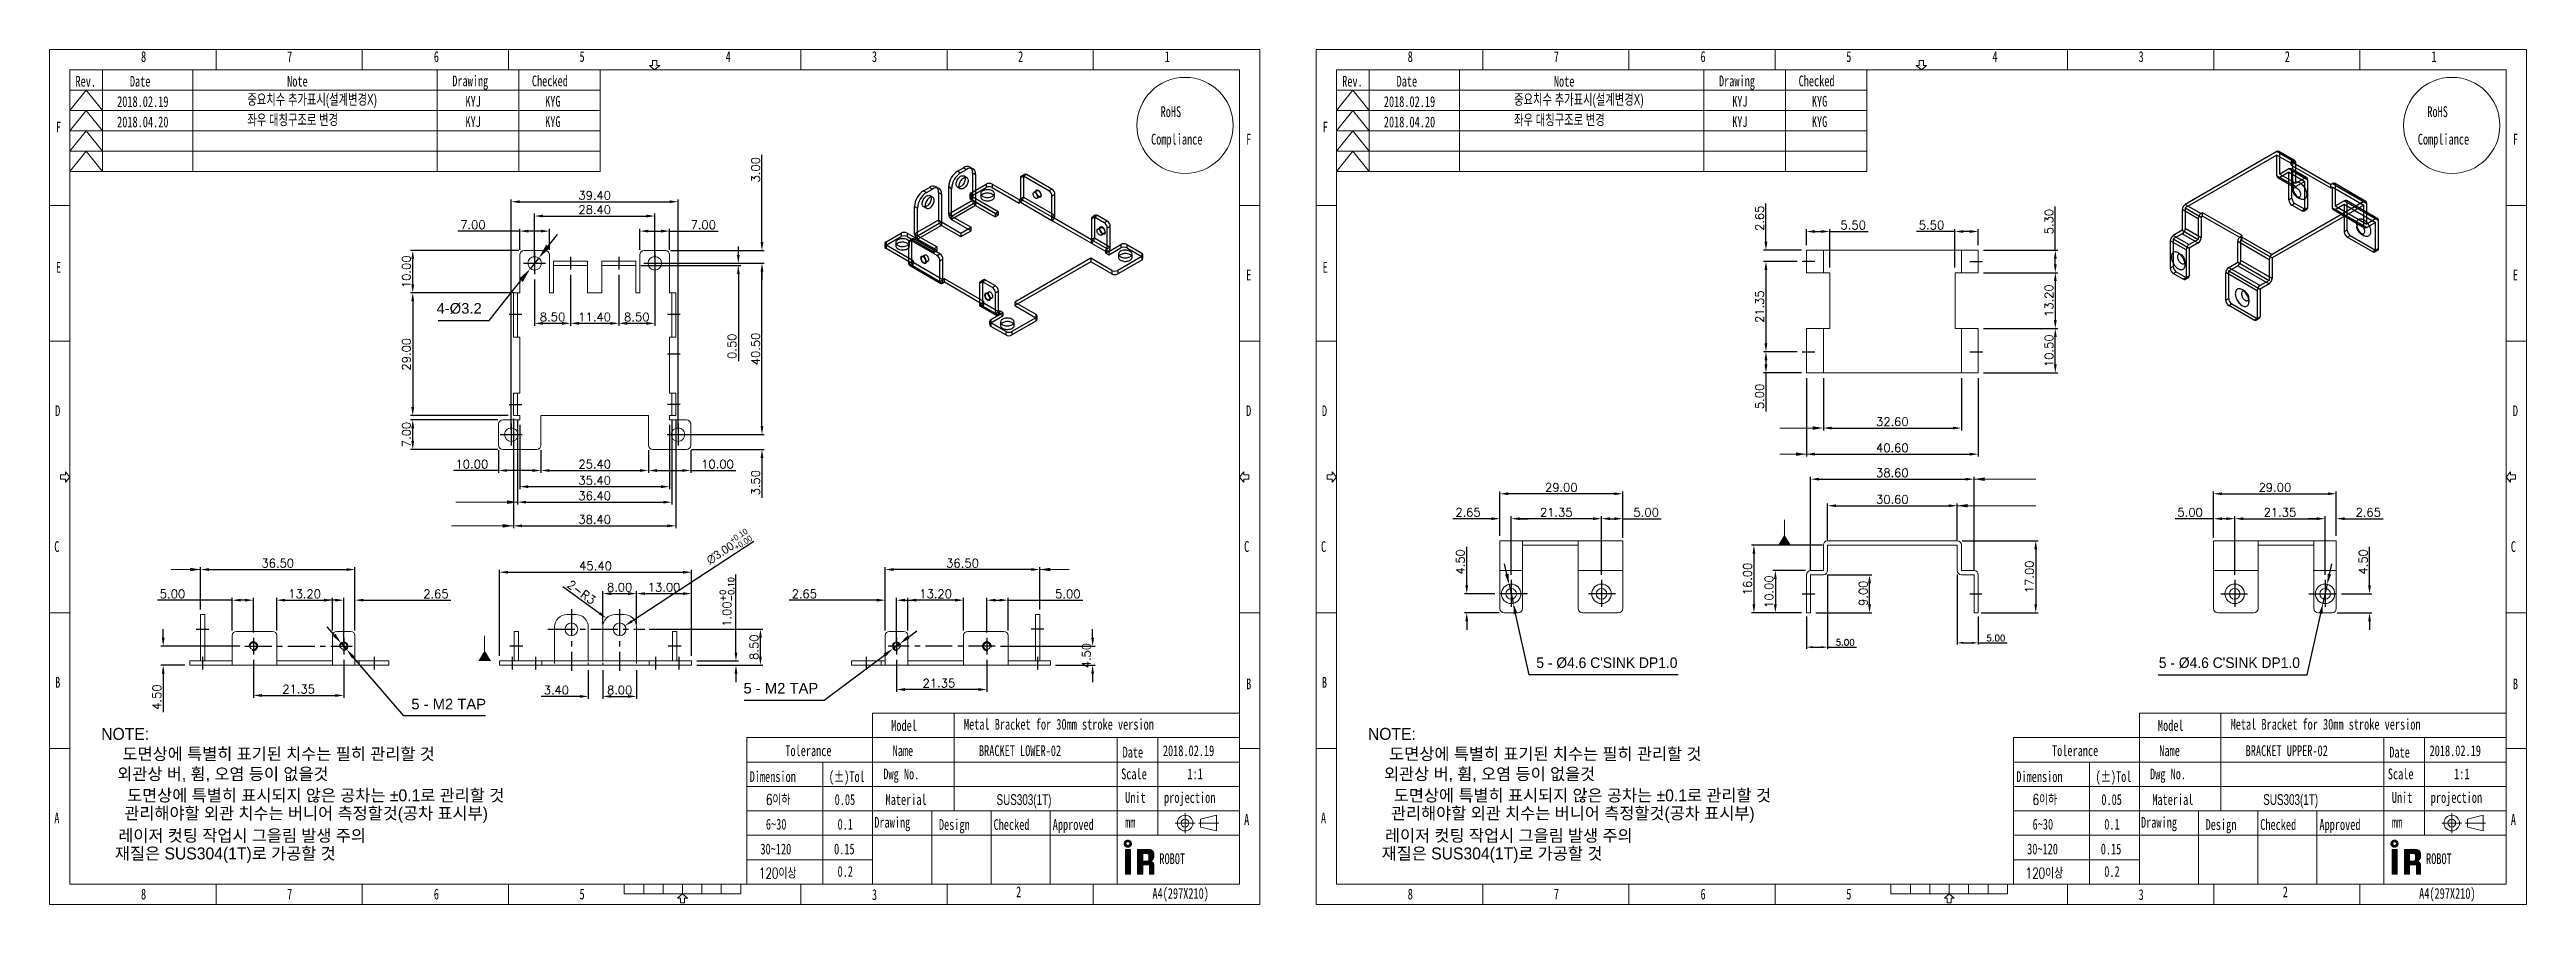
# Model space of a CAD drawing. Header units: millimetres. Extents: x 0 to 585, y 0 to 202.
import ezdxf

# ---------------------------------------------------------------- set-up
doc = ezdxf.new("R2010")
doc.units = ezdxf.units.MM
doc.header["$LTSCALE"] = 0.5
for name, pattern in [('CENTER', [0.6, 0.375, -0.075, 0.075, -0.075]), ('CENTERX2', [20.32, 12.7, -2.54, 2.54, -2.54]), ('HIDDEN', [1.905, 1.27, -0.635])]:
    doc.linetypes.add(name, pattern=pattern)
for name, color, linetype in [('C', 1, 'Continuous'), ('CENTER', 1, 'CENTERX2'), ('Construction', 6, 'Continuous'), ('hidden', 2, 'HIDDEN'), ('LOGO', 100, 'Continuous'), ('TEXT', 102, 'Continuous')]:
    doc.layers.add(name, color=color, linetype=linetype)
doc.styles.add('SLDTEXTSTYLE0', font='TXT', dxfattribs={"width": 0.7})
doc.styles.add('SLDTEXTSTYLE1', font='TXT', dxfattribs={"width": 0.7, "bigfont": 'bigfont'})
doc.styles.get("Standard").update_dxf_attribs({"font": 'arial.ttf'})
doc.styles.add('USER2', font='SIMPLEX.SHX')
doc.dimstyles.new('BASE60', dxfattribs={"dimscale": 0.6, "dimtxt": 2.5, "dimasz": 2.5, "dimexe": 0.7, "dimexo": 1.5, "dimtad": 1, "dimzin": 1, "dimdsep": 46, "dimtxsty": 'USER2', "dimcen": 0, "dimclrd": 6, "dimclre": 6, "dimclrt": 3, "dimadec": 0, "dimazin": 0, "dimtfac": 1, "dimtofl": 0, "dimtmove": 0, "dimatfit": 3, "dimfxl": 1, "dimtolj": 1, "dimtzin": 0, "dimlwe": -1, "dimarcsym": 0})
doc.dimstyles.new('BASE80', dxfattribs={"dimscale": 0.8, "dimtxt": 2.5, "dimasz": 2.5, "dimexe": 0.7, "dimexo": 1.5, "dimtad": 1, "dimzin": 1, "dimdsep": 46, "dimtxsty": 'USER2', "dimcen": 0, "dimclrd": 6, "dimclre": 6, "dimclrt": 3, "dimadec": 0, "dimazin": 0, "dimtfac": 1, "dimtofl": 0, "dimtmove": 0, "dimatfit": 3, "dimfxl": 1, "dimtolj": 1, "dimtzin": 0, "dimlwe": -1, "dimarcsym": 0})
doc.dimstyles.new('ISO-25', dxfattribs={"dimtxt": 2.5, "dimasz": 2.5, "dimexe": 1.25, "dimexo": 0.625, "dimtad": 1, "dimtxsty": 'Standard', "dimcen": 2.5, "dimadec": 0, "dimazin": 0, "dimtfac": 1, "dimtmove": 0, "dimatfit": 3, "dimfxl": 1, "dimarcsym": 0})

msp = doc.modelspace()

# ---------------------------------------------------------------- texts
at = {"color": 6, "lineweight": 9, "attachment_point": 1}
for s, insert, char_height, style in [('8', (21.602, 201.741), 2.547, 'SLDTEXTSTYLE0'), ('7', (56.136, 201.741), 2.547, 'SLDTEXTSTYLE0'), ('6', (90.785, 201.741), 2.547, 'SLDTEXTSTYLE0'), ('5', (125.204, 201.741), 2.547, 'SLDTEXTSTYLE0'), ('4', (159.738, 201.741), 2.547, 'SLDTEXTSTYLE0'), ('3', (194.272, 201.741), 2.547, 'SLDTEXTSTYLE0'), ('2', (228.806, 201.741), 2.547, 'SLDTEXTSTYLE0'), ('1', (263.455, 201.741), 2.547, 'SLDTEXTSTYLE0'), ('8', (320.844, 201.741), 2.547, 'SLDTEXTSTYLE0'), ('7', (355.378, 201.741), 2.547, 'SLDTEXTSTYLE0'), ('6', (390.027, 201.741), 2.547, 'SLDTEXTSTYLE0'), ('5', (424.446, 201.741), 2.547, 'SLDTEXTSTYLE0'), ('4', (458.98, 201.741), 2.547, 'SLDTEXTSTYLE0'), ('3', (493.514, 201.741), 2.547, 'SLDTEXTSTYLE0'), ('2', (528.048, 201.741), 2.547, 'SLDTEXTSTYLE0'), ('1', (562.697, 201.741), 2.547, 'SLDTEXTSTYLE0'), ('Rev.', (6.127, 195.923), 2.5469, 'SLDTEXTSTYLE0'), ('Date', (18.977, 195.923), 2.5469, 'SLDTEXTSTYLE0'), ('Note', (56.136, 195.923), 2.5469, 'SLDTEXTSTYLE0'), ('Drawing', (95.136, 195.999), 2.5469, 'SLDTEXTSTYLE0'), ('Checked', (113.951, 195.999), 2.5469, 'SLDTEXTSTYLE0'), ('Rev.', (305.369, 195.923), 2.5469, 'SLDTEXTSTYLE0'), ('Date', (318.219, 195.923), 2.5469, 'SLDTEXTSTYLE0'), ('Note', (355.378, 195.923), 2.5469, 'SLDTEXTSTYLE0'), ('Drawing', (394.378, 195.999), 2.5469, 'SLDTEXTSTYLE0'), ('Checked', (413.193, 195.999), 2.5469, 'SLDTEXTSTYLE0'), ('RoHS', (262.481, 188.723), 2.5469, 'SLDTEXTSTYLE0'), ('RoHS', (561.723, 188.723), 2.5469, 'SLDTEXTSTYLE0'), ('F', (1.516, 185.088), 2.547, 'SLDTEXTSTYLE0'), ('Compliance', (260.224, 182.223), 2.5469, 'SLDTEXTSTYLE0'), ('F', (282.683, 182.217), 2.547, 'SLDTEXTSTYLE0'), ('F', (300.758, 185.088), 2.547, 'SLDTEXTSTYLE0'), ('Compliance', (559.466, 182.223), 2.5469, 'SLDTEXTSTYLE0'), ('F', (581.925, 182.217), 2.547, 'SLDTEXTSTYLE0'), ('E', (1.516, 151.924), 2.547, 'SLDTEXTSTYLE0'), ('E', (282.683, 150.114), 2.547, 'SLDTEXTSTYLE0'), ('E', (300.758, 151.924), 2.547, 'SLDTEXTSTYLE0'), ('E', (581.925, 150.114), 2.547, 'SLDTEXTSTYLE0'), ('D', (1.336, 118.01), 2.547, 'SLDTEXTSTYLE0'), ('D', (282.683, 118.01), 2.547, 'SLDTEXTSTYLE0'), ('D', (300.578, 118.01), 2.547, 'SLDTEXTSTYLE0'), ('D', (581.925, 118.01), 2.547, 'SLDTEXTSTYLE0'), ('C', (1.116, 85.907), 2.547, 'SLDTEXTSTYLE0'), ('C', (282.202, 85.907), 2.547, 'SLDTEXTSTYLE0'), ('C', (300.358, 85.907), 2.547, 'SLDTEXTSTYLE0'), ('C', (581.444, 85.907), 2.547, 'SLDTEXTSTYLE0'), ('B', (1.326, 53.804), 2.547, 'SLDTEXTSTYLE0'), ('B', (282.683, 53.434), 2.547, 'SLDTEXTSTYLE0'), ('B', (300.569, 53.804), 2.547, 'SLDTEXTSTYLE0'), ('B', (581.925, 53.434), 2.547, 'SLDTEXTSTYLE0'), ('Model', (198.834, 43.601), 2.5469, 'SLDTEXTSTYLE0'), ('Model', (498.076, 43.601), 2.5469, 'SLDTEXTSTYLE0'), ('Tolerance', (173.818, 37.637), 2.5469, 'SLDTEXTSTYLE0'), ('Name', (199.169, 37.637), 2.5469, 'SLDTEXTSTYLE0'), ('Date', (253.489, 37.283), 2.5469, 'SLDTEXTSTYLE0'), ('Tolerance', (473.06, 37.637), 2.5469, 'SLDTEXTSTYLE0'), ('Name', (498.411, 37.637), 2.5469, 'SLDTEXTSTYLE0'), ('Date', (552.731, 37.283), 2.5469, 'SLDTEXTSTYLE0'), ('Dimension', (165.391, 31.514), 2.5469, 'SLDTEXTSTYLE0'), ('(±)Tol', (184.094, 31.514), 2.5469, 'SLDTEXTSTYLE0'), ('Dwg No.', (196.98, 32.155), 2.5469, 'SLDTEXTSTYLE0'), ('Scale', (253.149, 32.155), 2.5469, 'SLDTEXTSTYLE0'), ('Dimension', (464.633, 31.514), 2.5469, 'SLDTEXTSTYLE0'), ('(±)Tol', (483.336, 31.514), 2.5469, 'SLDTEXTSTYLE0'), ('Dwg No.', (496.222, 32.155), 2.5469, 'SLDTEXTSTYLE0'), ('Scale', (552.391, 32.155), 2.5469, 'SLDTEXTSTYLE0'), ('6이하', (169.228, 26.082), 2.5469, 'SLDTEXTSTYLE1'), ('0.05', (185.474, 26.082), 2.5469, 'SLDTEXTSTYLE0'), ('Material', (197.504, 26.082), 2.5469, 'SLDTEXTSTYLE0'), ('Unit', (254.09, 26.576), 2.5469, 'SLDTEXTSTYLE0'), ('6이하', (468.47, 26.082), 2.5469, 'SLDTEXTSTYLE1'), ('0.05', (484.716, 26.082), 2.5469, 'SLDTEXTSTYLE0'), ('Material', (496.746, 26.082), 2.5469, 'SLDTEXTSTYLE0'), ('Unit', (553.332, 26.576), 2.5469, 'SLDTEXTSTYLE0'), ('A', (1.116, 21.748), 2.547, 'SLDTEXTSTYLE0'), ('6~30', (169.228, 20.258), 2.5469, 'SLDTEXTSTYLE0'), ('0.1', (186.162, 20.258), 2.5469, 'SLDTEXTSTYLE0'), ('Drawing', (194.832, 20.699), 2.5469, 'SLDTEXTSTYLE0'), ('Design', (210.102, 20.182), 2.5469, 'SLDTEXTSTYLE0'), ('Checked', (223.009, 20.182), 2.5469, 'SLDTEXTSTYLE0'), ('Approved', (236.99, 20.182), 2.5469, 'SLDTEXTSTYLE0'), ('mm', (254.09, 20.724), 2.5469, 'SLDTEXTSTYLE0'), ('A', (282.202, 21.378), 2.547, 'SLDTEXTSTYLE0'), ('A', (300.358, 21.748), 2.547, 'SLDTEXTSTYLE0'), ('6~30', (468.47, 20.258), 2.5469, 'SLDTEXTSTYLE0'), ('0.1', (485.404, 20.258), 2.5469, 'SLDTEXTSTYLE0'), ('Drawing', (494.074, 20.699), 2.5469, 'SLDTEXTSTYLE0'), ('Design', (509.344, 20.182), 2.5469, 'SLDTEXTSTYLE0'), ('Checked', (522.251, 20.182), 2.5469, 'SLDTEXTSTYLE0'), ('Approved', (536.232, 20.182), 2.5469, 'SLDTEXTSTYLE0'), ('mm', (553.332, 20.724), 2.5469, 'SLDTEXTSTYLE0'), ('A', (581.444, 21.378), 2.547, 'SLDTEXTSTYLE0'), ('30~120', (167.941, 14.404), 2.5469, 'SLDTEXTSTYLE0'), ('0.15', (185.335, 14.404), 2.5469, 'SLDTEXTSTYLE0'), ('30~120', (467.183, 14.404), 2.5469, 'SLDTEXTSTYLE0'), ('0.15', (484.577, 14.404), 2.5469, 'SLDTEXTSTYLE0'), ('120이상', (167.606, 8.684), 2.5469, 'SLDTEXTSTYLE1'), ('0.2', (186.162, 9.095), 2.5469, 'SLDTEXTSTYLE0'), ('120이상', (466.848, 8.684), 2.5469, 'SLDTEXTSTYLE1'), ('0.2', (485.404, 9.095), 2.5469, 'SLDTEXTSTYLE0'), ('8', (21.602, 3.746), 2.547, 'SLDTEXTSTYLE0'), ('7', (56.136, 3.746), 2.547, 'SLDTEXTSTYLE0'), ('6', (90.785, 3.746), 2.547, 'SLDTEXTSTYLE0'), ('5', (125.204, 3.746), 2.547, 'SLDTEXTSTYLE0'), ('3', (194.272, 3.615), 2.547, 'SLDTEXTSTYLE0'), ('2', (228.329, 4.257), 2.547, 'SLDTEXTSTYLE0'), ('A4(297X210)', (260.541, 3.894), 2.54694, 'SLDTEXTSTYLE0'), ('8', (320.844, 3.746), 2.547, 'SLDTEXTSTYLE0'), ('7', (355.378, 3.746), 2.547, 'SLDTEXTSTYLE0'), ('6', (390.027, 3.746), 2.547, 'SLDTEXTSTYLE0'), ('5', (424.446, 3.746), 2.547, 'SLDTEXTSTYLE0'), ('3', (493.514, 3.615), 2.547, 'SLDTEXTSTYLE0'), ('2', (527.571, 4.257), 2.547, 'SLDTEXTSTYLE0'), ('A4(297X210)', (559.783, 3.894), 2.54694, 'SLDTEXTSTYLE0')]:
    msp.add_mtext(s, dxfattribs=dict(at, insert=insert, char_height=char_height, style=style))
at = {"color": 2, "lineweight": 9, "attachment_point": 1, "style": 'SLDTEXTSTYLE0'}
for s, insert, char_height in [('2018.02.19', (15.966, 191.11), 2.5469), ('{\\fGulim|b0|i0|c129|p50;중요치수 추가표시(설계변경X)}', (46.735, 191.645), 2.54694), ('KYJ', (98.265, 191.186), 2.5469), ('KYG', (117.081, 191.186), 2.5469), ('2018.02.19', (315.208, 191.11), 2.5469), ('{\\fGulim|b0|i0|c129|p50;중요치수 추가표시(설계변경X)}', (345.977, 191.645), 2.54694), ('KYJ', (397.508, 191.186), 2.5469), ('KYG', (416.323, 191.186), 2.5469), ('2018.04.20', (15.966, 186.297), 2.5469), ('{\\fGulim|b0|i0|c129|p50;좌우 대칭구조로 변경}', (46.735, 186.832), 2.54694), ('KYJ', (98.265, 186.373), 2.5469), ('KYG', (117.081, 186.373), 2.5469), ('2018.04.20', (315.208, 186.297), 2.5469), ('{\\fGulim|b0|i0|c129|p50;좌우 대칭구조로 변경}', (345.977, 186.832), 2.54694), ('KYJ', (397.508, 186.373), 2.5469), ('KYG', (416.323, 186.373), 2.5469)]:
    msp.add_mtext(s, dxfattribs=dict(at, insert=insert, char_height=char_height))
at = {"color": 2, "char_height": 2.835, "attachment_point": 5, "style": 'USER2'}
for s, insert in [('{\\fGulim|b0|i0|c129|p50;NOTE:}', (17.874, 40.316)), ('{\\fGulim|b0|i0|c129|p50;NOTE:}', (317.116, 40.316)), ('{\\fGulim|b0|i0|c129|p50;도면상에 특별히 표기된 치수는 필히 관리할 것}', (54.134, 35.461)), ('{\\fGulim|b0|i0|c129|p50;도면상에 특별히 표기된 치수는 필히 관리할 것}', (353.376, 35.461)), ('{\\fGulim|b0|i0|c129|p50;외관상 버, 휨, 오염 등이 없을것}', (40.955, 30.607)), ('{\\fGulim|b0|i0|c129|p50;외관상 버, 휨, 오염 등이 없을것}', (340.197, 30.607)), ('{\\fGulim|b0|i0|c129|p50;도면상에 특별히 표시되지 않은 공차는 %%P0.1로 관리할 것 }', (62.876, 25.652)), ('{\\fGulim|b0|i0|c129|p50;도면상에 특별히 표시되지 않은 공차는 %%P0.1로 관리할 것 }', (362.118, 25.652)), ('{\\fGulim|b0|i0|c129|p50;레이저 컷팅 작업시 그을림 발생 주의}', (45.487, 16.15)), ('{\\fGulim|b0|i0|c129|p50;관리해야할 외관 치수는 버니어 측정할것(공차 표시부)}', (60.614, 21.151)), ('{\\fGulim|b0|i0|c129|p50;레이저 컷팅 작업시 그을림 발생 주의}', (344.729, 16.15)), ('{\\fGulim|b0|i0|c129|p50;관리해야할 외관 치수는 버니어 측정할것(공차 표시부)}', (359.856, 21.151)), ('{\\fGulim|b0|i0|c129|p50;재질은 SUS304(1T)로 가공할 것}', (41.531, 11.643)), ('{\\fGulim|b0|i0|c129|p50;재질은 SUS304(1T)로 가공할 것}', (340.773, 11.643))]:
    msp.add_mtext(s, dxfattribs=dict(at, insert=insert))
at = {"color": 7, "linetype": 'Continuous', "lineweight": 18, "char_height": 2.5469, "attachment_point": 1, "style": 'SLDTEXTSTYLE0'}
for insert in [(262.189, 12.098), (561.431, 12.098)]:
    msp.add_mtext('ROBOT', dxfattribs=dict(at, insert=insert))
at = {"layer": 'TEXT', "lineweight": 20, "attachment_point": 1, "style": 'SLDTEXTSTYLE0'}
for s, insert, char_height, width in [('Metal Bracket for 30mm stroke version', (216.011, 43.885), 2.54694, 76.95014), ('Metal Bracket for 30mm stroke version', (515.253, 43.885), 2.54694, 76.95014), ('BRACKET LOWER-02', (219.566, 37.637), 2.54694, 50.76653), ('2018.02.19', (263.012, 37.637), 2.5469, 50.76653), ('BRACKET UPPER-02', (518.808, 37.637), 2.54694, 50.76653), ('2018.02.19', (562.254, 37.637), 2.5469, 50.76653), ('1:1', (268.81, 32.155), 2.5469, 50.76653), ('1:1', (568.052, 32.155), 2.5469, 50.76653), ('{\\fGulim|b0|i0|c129|p50;SUS303(1T)}', (223.714, 26.082), 2.54694, 50.76653), ('projection', (263.292, 26.576), 2.5469, 50.76653), ('{\\fGulim|b0|i0|c129|p50;SUS303(1T)}', (522.956, 26.082), 2.54694, 50.76653), ('projection', (562.534, 26.576), 2.5469, 50.76653)]:
    msp.add_mtext(s, dxfattribs=dict(at, insert=insert, char_height=char_height, width=width))

# ---------------------------------------------------------------- blocks, each defined once
blk = doc.blocks.new('*D177')
at = {"color": 6}
for p, q in [((110.58, 114.4), (110.58, 94.57)), ((146.98, 114.4), (146.98, 94.57))]:
    blk.add_line(p, q, dxfattribs=at)
at = {"color": 6, "lineweight": -2}
blk.add_line((112.58, 95.13), (144.98, 95.13), dxfattribs=at)
at = {"color": 6}
for points in [[(112.58, 95.46), (112.58, 94.79), (110.58, 95.13)], [(144.98, 95.46), (144.98, 94.79), (146.98, 95.13)]]:
    blk.add_solid(points, dxfattribs=at)
at = {"layer": 'Defpoints', "color": 0}
for p in [(110.58, 115.6), (146.98, 115.6), (146.98, 95.13)]:
    blk.add_point(p, dxfattribs=at)
at = {"color": 5, "insert": (128.78, 96.63), "char_height": 2, "attachment_point": 5, "style": 'USER2'}
blk.add_mtext('\\A1;36.40', dxfattribs=at)
blk = doc.blocks.new('*D178')
at = {"color": 1, "lineweight": -2}
for p, q in [((117.8, 155.64), (120.01, 158.42)), ((115.58, 152.86), (113.59, 150.35)), ((103.82, 138.1), (111.37, 147.57)), ((91.78, 138.1), (103.82, 138.1))]:
    blk.add_line(p, q, dxfattribs=at)
at = {"color": 1}
for points in [[(117.33, 156.01), (118.26, 155.27), (115.58, 152.86)], [(110.91, 147.94), (111.83, 147.2), (113.59, 150.35)]]:
    blk.add_solid(points, dxfattribs=at)
at = {"layer": 'Defpoints', "color": 0}
for p in [(115.58, 152.86), (113.59, 150.35)]:
    blk.add_point(p, dxfattribs=at)
at = {"color": 2, "insert": (96.77, 140.9), "char_height": 2.5, "attachment_point": 5}
blk.add_mtext('4-%%c3.2', dxfattribs=at)
blk = doc.blocks.new('*D179')
at = {"color": 1, "lineweight": -2}
for p, q in [((67.23, 63.74), (65.6, 65.63)), ((68.86, 61.84), (70.16, 60.32)), ((83.68, 44.57), (71.79, 58.42)), ((102.98, 44.57), (83.68, 44.57))]:
    blk.add_line(p, q, dxfattribs=at)
at = {"color": 1}
for points in [[(67.55, 64.01), (66.91, 63.46), (68.86, 61.84)], [(72.1, 58.69), (71.47, 58.15), (70.16, 60.32)]]:
    blk.add_solid(points, dxfattribs=at)
at = {"layer": 'Defpoints', "color": 0}
for p in [(68.86, 61.84), (70.16, 60.32)]:
    blk.add_point(p, dxfattribs=at)
at = {"color": 2, "insert": (94.3, 47.37), "char_height": 2.5, "attachment_point": 5}
blk.add_mtext('5 - M2 TAP ', dxfattribs=at)
blk = doc.blocks.new('*D180')
at = {"color": 6}
for p, q in [((141.67, 65.08), (168.5, 65.08)), ((152.88, 56.58), (168.5, 56.58))]:
    blk.add_line(p, q, dxfattribs=at)
at = {"color": 6, "lineweight": -2}
blk.add_line((167.94, 58.58), (167.94, 63.08), dxfattribs=at)
at = {"color": 6}
for points in [[(167.6, 63.08), (168.27, 63.08), (167.94, 65.08)], [(167.6, 58.58), (168.27, 58.58), (167.94, 56.58)]]:
    blk.add_solid(points, dxfattribs=at)
at = {"layer": 'Defpoints', "color": 0}
for p in [(140.47, 65.08), (167.94, 65.08), (151.68, 56.58)]:
    blk.add_point(p, dxfattribs=at)
at = {"color": 3, "lineweight": 9, "insert": (166.44, 60.83), "char_height": 2, "attachment_point": 5, "rotation": 90, "style": 'USER2'}
blk.add_mtext('\\A1;8.50', dxfattribs=at)
blk = doc.blocks.new('*D181')
at = {"color": 6}
for p, q in [((111.08, 113.4), (111.08, 98.23)), ((146.48, 113.4), (146.48, 98.23))]:
    blk.add_line(p, q, dxfattribs=at)
at = {"color": 6, "lineweight": -2}
blk.add_line((113.08, 98.79), (144.48, 98.79), dxfattribs=at)
at = {"color": 6}
for points in [[(113.08, 99.13), (113.08, 98.46), (111.08, 98.79)], [(144.48, 99.13), (144.48, 98.46), (146.48, 98.79)]]:
    blk.add_solid(points, dxfattribs=at)
at = {"layer": 'Defpoints', "color": 0}
for p in [(111.08, 114.6), (146.48, 114.6), (146.48, 98.79)]:
    blk.add_point(p, dxfattribs=at)
at = {"color": 3, "lineweight": 9, "insert": (128.78, 100.29), "char_height": 2, "attachment_point": 5, "style": 'USER2'}
blk.add_mtext('\\A1;35.40', dxfattribs=at)
blk = doc.blocks.new('*D182')
at = {"color": 6}
for p, q in [((116.08, 107.4), (116.08, 102.05)), ((141.48, 107.4), (141.48, 102.05))]:
    blk.add_line(p, q, dxfattribs=at)
at = {"color": 6, "lineweight": -2}
blk.add_line((118.08, 102.61), (139.48, 102.61), dxfattribs=at)
at = {"color": 6}
for points in [[(118.08, 102.94), (118.08, 102.28), (116.08, 102.61)], [(139.48, 102.94), (139.48, 102.28), (141.48, 102.61)]]:
    blk.add_solid(points, dxfattribs=at)
at = {"layer": 'Defpoints', "color": 0}
for p in [(116.08, 108.6), (141.48, 108.6), (141.48, 102.61)]:
    blk.add_point(p, dxfattribs=at)
at = {"color": 3, "lineweight": 9, "insert": (128.78, 104.11), "char_height": 2, "attachment_point": 5, "style": 'USER2'}
blk.add_mtext('\\A1;25.40', dxfattribs=at)
blk = doc.blocks.new('*D183')
at = {"color": 6, "lineweight": -2}
blk.add_line((121.25, 75.19), (129.9, 68.87), dxfattribs=at)
at = {"color": 6}
blk.add_solid([(130.1, 69.14), (129.71, 68.6), (131.52, 67.69)], dxfattribs=at)
at = {"layer": 'Defpoints', "color": 0}
for p in [(131.52, 67.69), (133.94, 65.92)]:
    blk.add_point(p, dxfattribs=at)
at = {"color": 3, "lineweight": 9, "insert": (125.65, 73.83), "char_height": 2, "attachment_point": 5, "rotation": 323.87078, "style": 'USER2'}
blk.add_mtext('\\A1;2-R3', dxfattribs=at)
blk = doc.blocks.new('*D184')
at = {"color": 6}
for p, q in [((109.58, 114.9), (109.58, 88.97)), ((147.98, 114.4), (147.98, 88.97))]:
    blk.add_line(p, q, dxfattribs=at)
at = {"color": 6, "lineweight": -2}
blk.add_line((111.58, 89.53), (145.98, 89.53), dxfattribs=at)
at = {"color": 6}
for points in [[(111.58, 89.86), (111.58, 89.2), (109.58, 89.53)], [(145.98, 89.86), (145.98, 89.2), (147.98, 89.53)]]:
    blk.add_solid(points, dxfattribs=at)
at = {"layer": 'Defpoints', "color": 0}
for p in [(109.58, 116.1), (147.98, 115.6), (147.98, 89.53)]:
    blk.add_point(p, dxfattribs=at)
at = {"color": 5, "insert": (128.78, 91.03), "char_height": 2, "attachment_point": 5, "style": 'USER2'}
blk.add_mtext('\\A1;38.40', dxfattribs=at)
blk = doc.blocks.new('*D185')
at = {"color": 6}
for p, q in [((108.38, 144.6), (85.24, 144.6)), ((108.38, 115.6), (85.24, 115.6))]:
    blk.add_line(p, q, dxfattribs=at)
at = {"color": 6, "lineweight": -2}
blk.add_line((85.8, 142.6), (85.8, 117.6), dxfattribs=at)
at = {"color": 6}
for points in [[(85.47, 142.6), (86.14, 142.6), (85.8, 144.6)], [(85.47, 117.6), (86.14, 117.6), (85.8, 115.6)]]:
    blk.add_solid(points, dxfattribs=at)
at = {"layer": 'Defpoints', "color": 0}
for p in [(109.58, 144.6), (85.8, 115.6), (109.58, 115.6)]:
    blk.add_point(p, dxfattribs=at)
at = {"color": 3, "lineweight": 9, "insert": (84.3, 130.1), "char_height": 2, "attachment_point": 5, "rotation": 90, "style": 'USER2'}
blk.add_mtext('\\A1;29.00', dxfattribs=at)
blk = doc.blocks.new('*D186')
at = {"color": 6}
for p, q in [((110.88, 154.6), (85.24, 154.6)), ((109.88, 144.6), (85.24, 144.6))]:
    blk.add_line(p, q, dxfattribs=at)
at = {"color": 6, "lineweight": -2}
blk.add_line((85.8, 146.6), (85.8, 152.6), dxfattribs=at)
at = {"color": 6}
for points in [[(85.47, 152.6), (86.14, 152.6), (85.8, 154.6)], [(85.47, 146.6), (86.14, 146.6), (85.8, 144.6)]]:
    blk.add_solid(points, dxfattribs=at)
at = {"layer": 'Defpoints', "color": 0}
for p in [(85.8, 154.6), (112.08, 154.6), (111.08, 144.6)]:
    blk.add_point(p, dxfattribs=at)
at = {"color": 3, "lineweight": 9, "insert": (84.3, 149.6), "char_height": 2, "attachment_point": 5, "rotation": 90, "style": 'USER2'}
blk.add_mtext('\\A1;10.00', dxfattribs=at)
blk = doc.blocks.new('*D187')
at = {"color": 6}
for p, q in [((105.88, 114.6), (85.24, 114.6)), ((105.88, 107.6), (85.24, 107.6))]:
    blk.add_line(p, q, dxfattribs=at)
at = {"color": 6, "lineweight": -2}
blk.add_line((85.8, 109.6), (85.8, 112.6), dxfattribs=at)
at = {"color": 6}
for points in [[(85.47, 112.6), (86.14, 112.6), (85.8, 114.6)], [(85.47, 109.6), (86.14, 109.6), (85.8, 107.6)]]:
    blk.add_solid(points, dxfattribs=at)
at = {"layer": 'Defpoints', "color": 0}
for p in [(85.8, 114.6), (107.08, 114.6), (107.08, 107.6)]:
    blk.add_point(p, dxfattribs=at)
at = {"color": 3, "lineweight": 9, "insert": (84.3, 111.1), "char_height": 2, "attachment_point": 5, "rotation": 90, "style": 'USER2'}
blk.add_mtext('\\A1;7.00', dxfattribs=at)
blk = doc.blocks.new('*D188')
at = {"color": 6}
for p, q in [((114.58, 152.8), (114.58, 163.34)), ((142.98, 152.8), (142.98, 163.34))]:
    blk.add_line(p, q, dxfattribs=at)
at = {"color": 6, "lineweight": -2}
blk.add_line((116.58, 162.78), (140.98, 162.78), dxfattribs=at)
at = {"color": 6}
for points in [[(116.58, 163.11), (116.58, 162.44), (114.58, 162.78)], [(140.98, 163.11), (140.98, 162.44), (142.98, 162.78)]]:
    blk.add_solid(points, dxfattribs=at)
at = {"layer": 'Defpoints', "color": 0}
for p in [(142.98, 162.78), (114.58, 151.6), (142.98, 151.6)]:
    blk.add_point(p, dxfattribs=at)
at = {"color": 3, "lineweight": 9, "insert": (128.78, 164.28), "char_height": 2, "attachment_point": 5, "style": 'USER2'}
blk.add_mtext('\\A1;28.40', dxfattribs=at)
blk = doc.blocks.new('*D189')
at = {"color": 6}
for p, q in [((109.08, 112.3), (109.08, 166.72)), ((148.48, 112.3), (148.48, 166.72))]:
    blk.add_line(p, q, dxfattribs=at)
at = {"color": 6, "lineweight": -2}
blk.add_line((111.08, 166.16), (146.48, 166.16), dxfattribs=at)
at = {"color": 6}
for points in [[(111.08, 166.49), (111.08, 165.83), (109.08, 166.16)], [(146.48, 166.49), (146.48, 165.83), (148.48, 166.16)]]:
    blk.add_solid(points, dxfattribs=at)
at = {"layer": 'Defpoints', "color": 0}
for p in [(148.48, 166.16), (109.08, 111.1), (148.48, 111.1)]:
    blk.add_point(p, dxfattribs=at)
at = {"color": 3, "lineweight": 9, "insert": (128.78, 167.66), "char_height": 2, "attachment_point": 5, "style": 'USER2'}
blk.add_mtext('\\A1;39.40', dxfattribs=at)
blk = doc.blocks.new('*D190')
at = {"color": 6}
for p, q in [((130.68, 66.28), (130.68, 74.07)), ((138.68, 66.28), (138.68, 74.07))]:
    blk.add_line(p, q, dxfattribs=at)
at = {"color": 6, "lineweight": -2}
blk.add_line((132.68, 73.51), (136.68, 73.51), dxfattribs=at)
at = {"color": 6}
for points in [[(132.68, 73.84), (132.68, 73.17), (130.68, 73.51)], [(136.68, 73.84), (136.68, 73.17), (138.68, 73.51)]]:
    blk.add_solid(points, dxfattribs=at)
at = {"layer": 'Defpoints', "color": 0}
for p in [(138.68, 73.51), (130.68, 65.08), (138.68, 65.08)]:
    blk.add_point(p, dxfattribs=at)
at = {"color": 3, "lineweight": 9, "insert": (134.68, 75.01), "char_height": 2, "attachment_point": 5, "style": 'USER2'}
blk.add_mtext('\\A1;8.00', dxfattribs=at)
blk = doc.blocks.new('*D191')
at = {"color": 6}
for p, q in [((138.68, 66.28), (138.68, 74.07)), ((151.68, 58.78), (151.68, 74.07))]:
    blk.add_line(p, q, dxfattribs=at)
at = {"color": 6, "lineweight": -2}
blk.add_line((140.68, 73.51), (149.68, 73.51), dxfattribs=at)
at = {"color": 6}
for points in [[(140.68, 73.84), (140.68, 73.17), (138.68, 73.51)], [(149.68, 73.84), (149.68, 73.17), (151.68, 73.51)]]:
    blk.add_solid(points, dxfattribs=at)
at = {"layer": 'Defpoints', "color": 0}
for p in [(151.68, 73.51), (138.68, 65.08), (151.68, 57.58)]:
    blk.add_point(p, dxfattribs=at)
at = {"color": 3, "lineweight": 9, "insert": (145.18, 75.01), "char_height": 2, "attachment_point": 5, "style": 'USER2'}
blk.add_mtext('\\A1;13.00', dxfattribs=at)
blk = doc.blocks.new('*D192')
at = {"color": 6}
for p, q in [((106.28, 58.78), (106.28, 79.12)), ((151.68, 58.78), (151.68, 79.12))]:
    blk.add_line(p, q, dxfattribs=at)
at = {"color": 6, "lineweight": -2}
blk.add_line((108.28, 78.56), (149.68, 78.56), dxfattribs=at)
at = {"color": 6}
for points in [[(108.28, 78.89), (108.28, 78.23), (106.28, 78.56)], [(149.68, 78.89), (149.68, 78.23), (151.68, 78.56)]]:
    blk.add_solid(points, dxfattribs=at)
at = {"layer": 'Defpoints', "color": 0}
for p in [(151.68, 78.56), (106.28, 57.58), (151.68, 57.58)]:
    blk.add_point(p, dxfattribs=at)
at = {"color": 3, "lineweight": 9, "insert": (128.98, 80.06), "char_height": 2, "attachment_point": 5, "style": 'USER2'}
blk.add_mtext('\\A1;45.40', dxfattribs=at)
blk = doc.blocks.new('*D193')
at = {"color": 6}
for p, q in [((130.68, 55.38), (130.68, 48.64)), ((138.68, 55.38), (138.68, 48.64))]:
    blk.add_line(p, q, dxfattribs=at)
at = {"color": 6, "lineweight": -2}
blk.add_line((132.68, 49.2), (136.68, 49.2), dxfattribs=at)
at = {"color": 6}
for points in [[(132.68, 49.53), (132.68, 48.87), (130.68, 49.2)], [(136.68, 49.53), (136.68, 48.87), (138.68, 49.2)]]:
    blk.add_solid(points, dxfattribs=at)
at = {"layer": 'Defpoints', "color": 0}
for p in [(130.68, 56.58), (138.68, 56.58), (138.68, 49.2)]:
    blk.add_point(p, dxfattribs=at)
at = {"color": 3, "lineweight": 9, "insert": (134.68, 50.7), "char_height": 2, "attachment_point": 5, "style": 'USER2'}
blk.add_mtext('\\A1;8.00', dxfattribs=at)
blk = doc.blocks.new('*D194')
at = {"color": 6}
for p, q in [((106.08, 107.4), (106.08, 102.05)), ((116.08, 107.4), (116.08, 102.05))]:
    blk.add_line(p, q, dxfattribs=at)
at = {"color": 6, "lineweight": -2}
for p, q in [((106.08, 102.61), (95.47, 102.61)), ((114.08, 102.61), (108.08, 102.61))]:
    blk.add_line(p, q, dxfattribs=at)
at = {"color": 6}
for points in [[(108.08, 102.94), (108.08, 102.28), (106.08, 102.61)], [(114.08, 102.94), (114.08, 102.28), (116.08, 102.61)]]:
    blk.add_solid(points, dxfattribs=at)
at = {"layer": 'Defpoints', "color": 0}
for p in [(106.08, 108.6), (116.08, 108.6), (106.08, 102.61)]:
    blk.add_point(p, dxfattribs=at)
at = {"color": 3, "lineweight": 9, "insert": (99.77, 104.11), "char_height": 2, "attachment_point": 5, "style": 'USER2'}
blk.add_mtext('\\A1;10.00', dxfattribs=at)
blk = doc.blocks.new('*D195')
at = {"color": 6}
for p, q in [((141.48, 107.4), (141.48, 102.05)), ((151.48, 107.4), (151.48, 102.05))]:
    blk.add_line(p, q, dxfattribs=at)
at = {"color": 6, "lineweight": -2}
for p, q in [((143.48, 102.61), (149.48, 102.61)), ((151.48, 102.61), (162.1, 102.61))]:
    blk.add_line(p, q, dxfattribs=at)
at = {"color": 6}
for points in [[(143.48, 102.94), (143.48, 102.28), (141.48, 102.61)], [(149.48, 102.94), (149.48, 102.28), (151.48, 102.61)]]:
    blk.add_solid(points, dxfattribs=at)
at = {"layer": 'Defpoints', "color": 0}
for p in [(141.48, 108.6), (151.48, 108.6), (151.48, 102.61)]:
    blk.add_point(p, dxfattribs=at)
at = {"color": 3, "lineweight": 9, "insert": (157.79, 104.11), "char_height": 2, "attachment_point": 5, "style": 'USER2'}
blk.add_mtext('\\A1;10.00', dxfattribs=at)
blk = doc.blocks.new('*D196')
at = {"color": 6, "lineweight": -2}
for p, q in [((111.08, 159.21), (96.46, 159.21)), ((116.08, 159.21), (113.08, 159.21))]:
    blk.add_line(p, q, dxfattribs=at)
at = {"color": 6}
for p, q in [((111.08, 154.8), (111.08, 159.77)), ((118.08, 154.8), (118.08, 159.77))]:
    blk.add_line(p, q, dxfattribs=at)
for points in [[(113.08, 159.55), (113.08, 158.88), (111.08, 159.21)], [(116.08, 159.55), (116.08, 158.88), (118.08, 159.21)]]:
    blk.add_solid(points, dxfattribs=at)
at = {"layer": 'Defpoints', "color": 0}
for p in [(118.08, 159.21), (111.08, 153.6), (118.08, 153.6)]:
    blk.add_point(p, dxfattribs=at)
at = {"color": 3, "lineweight": 9, "insert": (100.01, 160.71), "char_height": 2, "attachment_point": 5, "style": 'USER2'}
blk.add_mtext('\\A1;7.00', dxfattribs=at)
blk = doc.blocks.new('*D197')
at = {"color": 6}
for p, q in [((139.48, 154.8), (139.48, 159.77)), ((146.48, 154.8), (146.48, 159.77))]:
    blk.add_line(p, q, dxfattribs=at)
at = {"color": 6, "lineweight": -2}
for p, q in [((141.48, 159.21), (144.48, 159.21)), ((146.48, 159.21), (157.99, 159.21))]:
    blk.add_line(p, q, dxfattribs=at)
at = {"color": 6}
for points in [[(141.48, 159.55), (141.48, 158.88), (139.48, 159.21)], [(144.48, 159.55), (144.48, 158.88), (146.48, 159.21)]]:
    blk.add_solid(points, dxfattribs=at)
at = {"layer": 'Defpoints', "color": 0}
for p in [(146.48, 159.21), (139.48, 153.6), (146.48, 153.6)]:
    blk.add_point(p, dxfattribs=at)
at = {"color": 3, "lineweight": 9, "insert": (154.44, 160.71), "char_height": 2, "attachment_point": 5, "style": 'USER2'}
blk.add_mtext('\\A1;7.00', dxfattribs=at)
blk = doc.blocks.new('*D198')
at = {"color": 6, "lineweight": -2}
for p, q in [((43.16, 71.95), (25.49, 71.95)), ((46.16, 71.95), (45.16, 71.95))]:
    blk.add_line(p, q, dxfattribs=at)
at = {"color": 6}
for p, q in [((43.16, 64.78), (43.16, 72.51)), ((48.16, 64.28), (48.16, 72.51))]:
    blk.add_line(p, q, dxfattribs=at)
for points in [[(45.16, 72.29), (45.16, 71.62), (43.16, 71.95)], [(46.16, 72.29), (46.16, 71.62), (48.16, 71.95)]]:
    blk.add_solid(points, dxfattribs=at)
at = {"layer": 'Defpoints', "color": 0}
for p in [(43.16, 71.95), (43.16, 63.58), (48.16, 63.08)]:
    blk.add_point(p, dxfattribs=at)
at = {"color": 3, "lineweight": 9, "insert": (29.04, 73.45), "char_height": 2, "attachment_point": 5, "style": 'USER2'}
blk.add_mtext('\\A1;5.00', dxfattribs=at)
blk = doc.blocks.new('*D199')
at = {"color": 6, "lineweight": -2}
for p, q in [((26.85, 63.08), (26.85, 65.08)), ((26.85, 54.58), (26.85, 45.48))]:
    blk.add_line(p, q, dxfattribs=at)
at = {"color": 6}
for p, q in [((44.96, 61.08), (26.29, 61.08)), ((31.96, 56.58), (26.29, 56.58))]:
    blk.add_line(p, q, dxfattribs=at)
for points in [[(26.52, 63.08), (27.19, 63.08), (26.85, 61.08)], [(26.52, 54.58), (27.19, 54.58), (26.85, 56.58)]]:
    blk.add_solid(points, dxfattribs=at)
at = {"layer": 'Defpoints', "color": 0}
for p in [(26.85, 61.08), (46.16, 61.08), (33.16, 56.58)]:
    blk.add_point(p, dxfattribs=at)
at = {"color": 3, "lineweight": 9, "insert": (25.35, 49.03), "char_height": 2, "attachment_point": 5, "rotation": 90, "style": 'USER2'}
blk.add_mtext('\\A1;4.50', dxfattribs=at)
blk = doc.blocks.new('*D200')
at = {"color": 6, "lineweight": -2}
for p, q in [((67.51, 71.95), (65.51, 71.95)), ((74.16, 71.95), (94.82, 71.95))]:
    blk.add_line(p, q, dxfattribs=at)
at = {"color": 6}
for p, q in [((69.51, 62.28), (69.51, 72.51)), ((72.16, 64.78), (72.16, 72.51))]:
    blk.add_line(p, q, dxfattribs=at)
for points in [[(67.51, 72.29), (67.51, 71.62), (69.51, 71.95)], [(74.16, 72.29), (74.16, 71.62), (72.16, 71.95)]]:
    blk.add_solid(points, dxfattribs=at)
at = {"layer": 'Defpoints', "color": 0}
for p in [(72.16, 71.95), (69.51, 61.08), (72.16, 63.58)]:
    blk.add_point(p, dxfattribs=at)
at = {"color": 3, "lineweight": 9, "insert": (91.28, 73.45), "char_height": 2, "attachment_point": 5, "style": 'USER2'}
blk.add_mtext('\\A1;2.65', dxfattribs=at)
blk = doc.blocks.new('*D201')
at = {"color": 6, "lineweight": -2}
blk.add_line((166.41, 85.84), (137.6, 67), dxfattribs=at)
at = {"color": 6}
blk.add_solid([(137.42, 67.27), (137.79, 66.72), (135.93, 65.9)], dxfattribs=at)
at = {"layer": 'Defpoints', "color": 0}
for p in [(135.93, 65.9), (133.42, 64.26)]:
    blk.add_point(p, dxfattribs=at)
at = {"color": 5, "insert": (160.35, 84.42), "char_height": 2, "attachment_point": 5, "rotation": 33.19514, "style": 'USER2'}
blk.add_mtext('\\A1;{\\fMS PGothic|b0|i0|c129|p34;\\C5;∅3.00\\H0.7x;\\S+0.10^ +0.00;}', dxfattribs=at)
blk = doc.blocks.new('*D202')
at = {"color": 6, "lineweight": -2}
for p, q in [((162.16, 59.58), (162.16, 78.06)), ((162.16, 54.58), (162.16, 52.58))]:
    blk.add_line(p, q, dxfattribs=at)
at = {"color": 6}
for p, q in [((152.88, 57.58), (162.72, 57.58)), ((152.88, 56.58), (162.72, 56.58))]:
    blk.add_line(p, q, dxfattribs=at)
for points in [[(161.82, 59.58), (162.49, 59.58), (162.16, 57.58)], [(161.82, 54.58), (162.49, 54.58), (162.16, 56.58)]]:
    blk.add_solid(points, dxfattribs=at)
at = {"layer": 'Defpoints', "color": 0}
for p in [(151.68, 57.58), (151.68, 56.58), (162.16, 56.58)]:
    blk.add_point(p, dxfattribs=at)
at = {"color": 5, "insert": (160.02, 71.55), "char_height": 2, "attachment_point": 5, "rotation": 90, "style": 'USER2'}
blk.add_mtext('\\A1;1.00{\\H0.7x;\\S+0^ -0.10;}', dxfattribs=at)
blk = doc.blocks.new('*D211')
at = {"color": 6}
for p, q in [((35.66, 69.78), (35.66, 79.76)), ((72.16, 64.78), (72.16, 79.76))]:
    blk.add_line(p, q, dxfattribs=at)
at = {"color": 6, "lineweight": -2}
blk.add_line((37.66, 79.2), (70.16, 79.2), dxfattribs=at)
at = {"color": 6}
for points in [[(37.66, 79.53), (37.66, 78.86), (35.66, 79.2)], [(70.16, 79.53), (70.16, 78.86), (72.16, 79.2)]]:
    blk.add_solid(points, dxfattribs=at)
at = {"layer": 'Defpoints', "color": 0}
for p in [(72.16, 79.2), (35.66, 68.58), (72.16, 63.58)]:
    blk.add_point(p, dxfattribs=at)
at = {"color": 3, "lineweight": 9, "insert": (53.91, 80.7), "char_height": 2, "attachment_point": 5, "style": 'USER2'}
blk.add_mtext('\\A1;36.50', dxfattribs=at)
blk = doc.blocks.new('*D212')
at = {"color": 6}
for p, q in [((142.98, 150.4), (142.98, 136.85)), ((134.48, 144.88), (134.48, 136.85))]:
    blk.add_line(p, q, dxfattribs=at)
at = {"color": 6, "lineweight": -2}
blk.add_line((136.48, 137.41), (140.98, 137.41), dxfattribs=at)
at = {"color": 6}
for points in [[(136.48, 137.74), (136.48, 137.07), (134.48, 137.41)], [(140.98, 137.74), (140.98, 137.07), (142.98, 137.41)]]:
    blk.add_solid(points, dxfattribs=at)
at = {"layer": 'Defpoints', "color": 0}
for p in [(142.98, 151.6), (134.48, 146.08), (142.98, 137.41)]:
    blk.add_point(p, dxfattribs=at)
at = {"color": 3, "lineweight": 9, "insert": (138.73, 138.91), "char_height": 2, "attachment_point": 5, "style": 'USER2'}
blk.add_mtext('\\A1;8.50', dxfattribs=at)
blk = doc.blocks.new('*D213')
at = {"color": 6, "lineweight": -2}
for p, q in [((162.72, 153.6), (162.72, 155.6)), ((162.72, 149.1), (162.72, 128.44))]:
    blk.add_line(p, q, dxfattribs=at)
at = {"color": 6}
for p, q in [((139.68, 151.1), (163.28, 151.1)), ((144.18, 151.6), (163.28, 151.6))]:
    blk.add_line(p, q, dxfattribs=at)
for points in [[(162.39, 153.6), (163.05, 153.6), (162.72, 151.6)], [(162.39, 149.1), (163.05, 149.1), (162.72, 151.1)]]:
    blk.add_solid(points, dxfattribs=at)
at = {"layer": 'Defpoints', "color": 0}
for p in [(138.48, 151.1), (142.98, 151.6), (162.72, 151.6)]:
    blk.add_point(p, dxfattribs=at)
at = {"color": 3, "lineweight": 9, "insert": (161.22, 131.99), "char_height": 2, "attachment_point": 5, "rotation": 90, "style": 'USER2'}
blk.add_mtext('\\A1;0.50', dxfattribs=at)
blk = doc.blocks.new('*D153')
at = {"color": 6}
for p, q in [((144.18, 151.6), (168.86, 151.6)), ((149.68, 111.1), (168.86, 111.1))]:
    blk.add_line(p, q, dxfattribs=at)
at = {"color": 6, "lineweight": -2}
blk.add_line((168.3, 113.1), (168.3, 149.6), dxfattribs=at)
at = {"color": 6}
for points in [[(167.97, 149.6), (168.64, 149.6), (168.3, 151.6)], [(167.97, 113.1), (168.64, 113.1), (168.3, 111.1)]]:
    blk.add_solid(points, dxfattribs=at)
at = {"layer": 'Defpoints', "color": 0}
for p in [(142.98, 151.6), (168.3, 151.6), (148.48, 111.1)]:
    blk.add_point(p, dxfattribs=at)
at = {"color": 3, "lineweight": 9, "insert": (166.8, 131.35), "char_height": 2, "attachment_point": 5, "rotation": 90, "style": 'USER2'}
blk.add_mtext('\\A1;40.50', dxfattribs=at)
blk = doc.blocks.new('*D154')
at = {"color": 6, "lineweight": -2}
for p, q in [((168.3, 156.6), (168.3, 177.27)), ((168.3, 149.6), (168.3, 147.6))]:
    blk.add_line(p, q, dxfattribs=at)
at = {"color": 6}
for p, q in [((146.68, 154.6), (168.86, 154.6)), ((146.78, 151.6), (168.86, 151.6))]:
    blk.add_line(p, q, dxfattribs=at)
for points in [[(167.97, 156.6), (168.64, 156.6), (168.3, 154.6)], [(167.97, 149.6), (168.64, 149.6), (168.3, 151.6)]]:
    blk.add_solid(points, dxfattribs=at)
at = {"layer": 'Defpoints', "color": 0}
for p in [(145.48, 154.6), (145.58, 151.6), (168.3, 151.6)]:
    blk.add_point(p, dxfattribs=at)
at = {"color": 3, "lineweight": 9, "insert": (166.8, 173.72), "char_height": 2, "attachment_point": 5, "rotation": 90, "style": 'USER2'}
blk.add_mtext('\\A1;3.00', dxfattribs=at)
blk = doc.blocks.new('*D214')
at = {"color": 6, "lineweight": -2}
for p, q in [((168.3, 113.1), (168.3, 115.1)), ((168.3, 105.6), (168.3, 96.18))]:
    blk.add_line(p, q, dxfattribs=at)
at = {"color": 6}
for p, q in [((149.68, 111.1), (168.86, 111.1)), ((151.68, 107.6), (168.86, 107.6))]:
    blk.add_line(p, q, dxfattribs=at)
for points in [[(167.97, 113.1), (168.64, 113.1), (168.3, 111.1)], [(167.97, 105.6), (168.64, 105.6), (168.3, 107.6)]]:
    blk.add_solid(points, dxfattribs=at)
at = {"layer": 'Defpoints', "color": 0}
for p in [(148.48, 111.1), (150.48, 107.6), (168.3, 111.1)]:
    blk.add_point(p, dxfattribs=at)
at = {"color": 3, "lineweight": 9, "insert": (166.8, 99.73), "char_height": 2, "attachment_point": 5, "rotation": 90, "style": 'USER2'}
blk.add_mtext('\\A1;3.50', dxfattribs=at)
blk = doc.blocks.new('*D155')
at = {"color": 6}
for p, q in [((53.66, 64.78), (53.66, 72.51)), ((66.86, 64.78), (66.86, 72.51))]:
    blk.add_line(p, q, dxfattribs=at)
at = {"color": 6, "lineweight": -2}
blk.add_line((55.66, 71.95), (64.86, 71.95), dxfattribs=at)
at = {"color": 6}
for points in [[(55.66, 72.29), (55.66, 71.62), (53.66, 71.95)], [(64.86, 72.29), (64.86, 71.62), (66.86, 71.95)]]:
    blk.add_solid(points, dxfattribs=at)
at = {"layer": 'Defpoints', "color": 0}
for p in [(66.86, 71.95), (53.66, 63.58), (66.86, 63.58)]:
    blk.add_point(p, dxfattribs=at)
at = {"color": 3, "lineweight": 9, "insert": (60.26, 73.45), "char_height": 2, "attachment_point": 5, "style": 'USER2'}
blk.add_mtext('\\A1;13.20', dxfattribs=at)
blk = doc.blocks.new('*D156')
at = {"color": 6}
for p, q in [((416.04, 79.16), (416.04, 101.12)), ((454.64, 79.16), (454.64, 101.12))]:
    blk.add_line(p, q, dxfattribs=at)
at = {"color": 6, "lineweight": -2}
blk.add_line((418.04, 100.56), (452.64, 100.56), dxfattribs=at)
at = {"color": 6}
for points in [[(418.04, 100.89), (418.04, 100.23), (416.04, 100.56)], [(452.64, 100.89), (452.64, 100.23), (454.64, 100.56)]]:
    blk.add_solid(points, dxfattribs=at)
at = {"layer": 'Defpoints', "color": 0}
for p in [(454.64, 100.56), (416.04, 77.96), (454.64, 77.96)]:
    blk.add_point(p, dxfattribs=at)
at = {"color": 3, "lineweight": 9, "insert": (435.34, 102.06), "char_height": 2, "attachment_point": 5, "style": 'USER2'}
blk.add_mtext('\\A1;38.60', dxfattribs=at)
blk = doc.blocks.new('*D157')
at = {"color": 6}
for p, q in [((420.04, 86.16), (420.04, 94.84)), ((450.64, 86.16), (450.64, 94.84))]:
    blk.add_line(p, q, dxfattribs=at)
at = {"color": 6, "lineweight": -2}
blk.add_line((422.04, 94.28), (448.64, 94.28), dxfattribs=at)
at = {"color": 6}
for points in [[(422.04, 94.62), (422.04, 93.95), (420.04, 94.28)], [(448.64, 94.62), (448.64, 93.95), (450.64, 94.28)]]:
    blk.add_solid(points, dxfattribs=at)
at = {"layer": 'Defpoints', "color": 0}
for p in [(450.64, 94.28), (420.04, 84.96), (450.64, 84.96)]:
    blk.add_point(p, dxfattribs=at)
at = {"color": 3, "lineweight": 9, "insert": (435.34, 95.78), "char_height": 2, "attachment_point": 5, "style": 'USER2'}
blk.add_mtext('\\A1;30.60', dxfattribs=at)
blk = doc.blocks.new('*D158')
at = {"color": 6}
for p, q in [((456.84, 149.38), (474.4, 149.38)), ((456.84, 136.18), (474.4, 136.18))]:
    blk.add_line(p, q, dxfattribs=at)
at = {"color": 6, "lineweight": -2}
blk.add_line((473.84, 147.38), (473.84, 138.18), dxfattribs=at)
at = {"color": 6}
for points in [[(473.51, 147.38), (474.17, 147.38), (473.84, 149.38)], [(473.51, 138.18), (474.17, 138.18), (473.84, 136.18)]]:
    blk.add_solid(points, dxfattribs=at)
at = {"layer": 'Defpoints', "color": 0}
for p in [(455.64, 149.38), (455.64, 136.18), (473.84, 136.18)]:
    blk.add_point(p, dxfattribs=at)
at = {"color": 3, "lineweight": 9, "insert": (472.34, 142.78), "char_height": 2, "attachment_point": 5, "rotation": 90, "style": 'USER2'}
blk.add_mtext('\\A1;13.20', dxfattribs=at)
blk = doc.blocks.new('*D159')
at = {"color": 6, "lineweight": -2}
for p, q in [((473.84, 154.68), (473.84, 165.01)), ((473.84, 151.38), (473.84, 152.68))]:
    blk.add_line(p, q, dxfattribs=at)
at = {"color": 6}
for p, q in [((456.84, 154.68), (474.4, 154.68)), ((456.84, 149.38), (474.4, 149.38))]:
    blk.add_line(p, q, dxfattribs=at)
for points in [[(473.51, 152.68), (474.17, 152.68), (473.84, 154.68)], [(473.51, 151.38), (474.17, 151.38), (473.84, 149.38)]]:
    blk.add_solid(points, dxfattribs=at)
at = {"layer": 'Defpoints', "color": 0}
for p in [(455.64, 154.68), (455.64, 149.38), (473.84, 149.38)]:
    blk.add_point(p, dxfattribs=at)
at = {"color": 3, "lineweight": 9, "insert": (472.34, 161.46), "char_height": 2, "attachment_point": 5, "rotation": 90, "style": 'USER2'}
blk.add_mtext('\\A1;5.30', dxfattribs=at)
blk = doc.blocks.new('*D160')
at = {"color": 6, "lineweight": -2}
for p, q in [((450.14, 159.12), (441.05, 159.12)), ((453.64, 159.12), (452.14, 159.12))]:
    blk.add_line(p, q, dxfattribs=at)
at = {"color": 6}
for p, q in [((450.14, 150.58), (450.14, 159.68)), ((455.64, 155.88), (455.64, 159.68))]:
    blk.add_line(p, q, dxfattribs=at)
for points in [[(452.14, 159.46), (452.14, 158.79), (450.14, 159.12)], [(453.64, 159.46), (453.64, 158.79), (455.64, 159.12)]]:
    blk.add_solid(points, dxfattribs=at)
at = {"layer": 'Defpoints', "color": 0}
for p in [(455.64, 159.12), (455.64, 154.68), (450.14, 149.38)]:
    blk.add_point(p, dxfattribs=at)
at = {"color": 3, "lineweight": 9, "insert": (444.6, 160.62), "char_height": 2, "attachment_point": 5, "style": 'USER2'}
blk.add_mtext('\\A1;5.50', dxfattribs=at)
blk = doc.blocks.new('*D161')
at = {"color": 6, "linetype": 'Continuous'}
for p, q in [((415.04, 124.48), (415.04, 105.91)), ((455.64, 124.48), (455.64, 105.91))]:
    blk.add_line(p, q, dxfattribs=at)
at = {"color": 6, "linetype": 'Continuous', "lineweight": -2}
blk.add_line((417.04, 106.47), (453.64, 106.47), dxfattribs=at)
at = {"color": 6, "linetype": 'Continuous'}
for points in [[(417.04, 106.81), (417.04, 106.14), (415.04, 106.47)], [(453.64, 106.81), (453.64, 106.14), (455.64, 106.47)]]:
    blk.add_solid(points, dxfattribs=at)
at = {"layer": 'Defpoints', "color": 0, "linetype": 'Continuous'}
for p in [(415.04, 125.68), (455.64, 125.68), (455.64, 106.47)]:
    blk.add_point(p, dxfattribs=at)
at = {"color": 3, "linetype": 'Continuous', "lineweight": 15, "insert": (435.34, 107.97), "char_height": 2, "attachment_point": 5, "style": 'USER2'}
blk.add_mtext('\\A1;40.60', dxfattribs=at)
blk = doc.blocks.new('*D162')
at = {"color": 6}
for p, q in [((419.04, 124.48), (419.04, 112.09)), ((451.64, 124.48), (451.64, 112.09))]:
    blk.add_line(p, q, dxfattribs=at)
at = {"color": 6, "lineweight": -2}
blk.add_line((421.04, 112.65), (449.64, 112.65), dxfattribs=at)
at = {"color": 6}
for points in [[(421.04, 112.98), (421.04, 112.32), (419.04, 112.65)], [(449.64, 112.98), (449.64, 112.32), (451.64, 112.65)]]:
    blk.add_solid(points, dxfattribs=at)
at = {"layer": 'Defpoints', "color": 0}
for p in [(419.04, 125.68), (451.64, 125.68), (451.64, 112.65)]:
    blk.add_point(p, dxfattribs=at)
at = {"color": 3, "lineweight": 9, "insert": (435.34, 114.15), "char_height": 2, "attachment_point": 5, "style": 'USER2'}
blk.add_mtext('\\A1;32.60', dxfattribs=at)
blk = doc.blocks.new('*D163')
at = {"color": 6, "lineweight": -2}
for p, q in [((535.57, 91.22), (533.57, 91.22)), ((542.22, 91.22), (551.32, 91.22))]:
    blk.add_line(p, q, dxfattribs=at)
at = {"color": 6}
for p, q in [((537.57, 77.96), (537.57, 91.78)), ((540.22, 87.16), (540.22, 91.78))]:
    blk.add_line(p, q, dxfattribs=at)
for points in [[(535.57, 91.55), (535.57, 90.88), (537.57, 91.22)], [(542.22, 91.55), (542.22, 90.88), (540.22, 91.22)]]:
    blk.add_solid(points, dxfattribs=at)
at = {"layer": 'Defpoints', "color": 0}
for p in [(540.22, 91.22), (540.22, 85.96), (537.57, 76.76)]:
    blk.add_point(p, dxfattribs=at)
at = {"color": 3, "lineweight": 9, "insert": (547.77, 92.72), "char_height": 2, "attachment_point": 5, "style": 'USER2'}
blk.add_mtext('\\A1;2.65', dxfattribs=at)
blk = doc.blocks.new('*D164')
at = {"color": 6, "lineweight": -2}
for p, q in [((511.22, 91.22), (502.13, 91.22)), ((514.22, 91.22), (513.22, 91.22))]:
    blk.add_line(p, q, dxfattribs=at)
at = {"color": 6}
for p, q in [((511.22, 86.66), (511.22, 91.78)), ((516.22, 77.96), (516.22, 91.78))]:
    blk.add_line(p, q, dxfattribs=at)
for points in [[(513.22, 91.55), (513.22, 90.88), (511.22, 91.22)], [(514.22, 91.55), (514.22, 90.88), (516.22, 91.22)]]:
    blk.add_solid(points, dxfattribs=at)
at = {"layer": 'Defpoints', "color": 0}
for p in [(511.22, 91.22), (511.22, 85.46), (516.22, 76.76)]:
    blk.add_point(p, dxfattribs=at)
at = {"color": 3, "lineweight": 9, "insert": (505.68, 92.72), "char_height": 2, "attachment_point": 5, "style": 'USER2'}
blk.add_mtext('\\A1;5.00', dxfattribs=at)
blk = doc.blocks.new('*D165')
at = {"color": 6}
for p, q in [((511.22, 87.16), (511.22, 97.67)), ((540.22, 87.16), (540.22, 97.67))]:
    blk.add_line(p, q, dxfattribs=at)
at = {"color": 6, "lineweight": -2}
blk.add_line((513.22, 97.11), (538.22, 97.11), dxfattribs=at)
at = {"color": 6}
for points in [[(513.22, 97.45), (513.22, 96.78), (511.22, 97.11)], [(538.22, 97.45), (538.22, 96.78), (540.22, 97.11)]]:
    blk.add_solid(points, dxfattribs=at)
at = {"layer": 'Defpoints', "color": 0}
for p in [(540.22, 97.11), (511.22, 85.96), (540.22, 85.96)]:
    blk.add_point(p, dxfattribs=at)
at = {"color": 3, "lineweight": 9, "insert": (525.72, 98.61), "char_height": 2, "attachment_point": 5, "style": 'USER2'}
blk.add_mtext('\\A1;29.00', dxfattribs=at)
blk = doc.blocks.new('*D166')
at = {"color": 6}
for p, q in [((451.84, 85.96), (469.78, 85.96)), ((456.34, 68.96), (469.78, 68.96))]:
    blk.add_line(p, q, dxfattribs=at)
at = {"color": 6, "lineweight": -2}
blk.add_line((469.22, 83.96), (469.22, 70.96), dxfattribs=at)
at = {"color": 6}
for points in [[(468.88, 83.96), (469.55, 83.96), (469.22, 85.96)], [(468.88, 70.96), (469.55, 70.96), (469.22, 68.96)]]:
    blk.add_solid(points, dxfattribs=at)
at = {"layer": 'Defpoints', "color": 0}
for p in [(450.64, 85.96), (455.14, 68.96), (469.22, 68.96)]:
    blk.add_point(p, dxfattribs=at)
at = {"color": 3, "lineweight": 9, "insert": (467.72, 77.46), "char_height": 2, "width": 13.1078, "attachment_point": 5, "rotation": 90, "style": 'USER2'}
blk.add_mtext('\\A1;17.00', dxfattribs=at)
blk = doc.blocks.new('*D167')
at = {"color": 6}
for p, q in [((420.24, 77.96), (430.51, 77.96)), ((417.24, 68.96), (430.51, 68.96))]:
    blk.add_line(p, q, dxfattribs=at)
at = {"color": 6, "lineweight": -2}
blk.add_line((429.95, 70.96), (429.95, 75.96), dxfattribs=at)
at = {"color": 6}
for points in [[(429.62, 75.96), (430.29, 75.96), (429.95, 77.96)], [(429.62, 70.96), (430.29, 70.96), (429.95, 68.96)]]:
    blk.add_solid(points, dxfattribs=at)
at = {"layer": 'Defpoints', "color": 0}
for p in [(419.04, 77.96), (429.95, 77.96), (416.04, 68.96)]:
    blk.add_point(p, dxfattribs=at)
at = {"color": 3, "lineweight": 9, "insert": (428.45, 73.58), "char_height": 2, "attachment_point": 5, "rotation": 90, "style": 'USER2'}
blk.add_mtext('\\A1;9.00', dxfattribs=at)
blk = doc.blocks.new('*D168')
at = {"color": 6}
for p, q in [((418.84, 84.96), (402.07, 84.96)), ((413.84, 68.96), (402.07, 68.96))]:
    blk.add_line(p, q, dxfattribs=at)
at = {"color": 6, "lineweight": -2}
blk.add_line((402.63, 82.96), (402.63, 70.96), dxfattribs=at)
at = {"color": 6}
for points in [[(402.3, 82.96), (402.97, 82.96), (402.63, 84.96)], [(402.3, 70.96), (402.97, 70.96), (402.63, 68.96)]]:
    blk.add_solid(points, dxfattribs=at)
at = {"layer": 'Defpoints', "color": 0}
for p in [(420.04, 84.96), (402.63, 68.96), (415.04, 68.96)]:
    blk.add_point(p, dxfattribs=at)
at = {"color": 3, "lineweight": 9, "insert": (401.13, 76.96), "char_height": 2, "attachment_point": 5, "rotation": 90, "style": 'USER2'}
blk.add_mtext('\\A1;16.00', dxfattribs=at)
blk = doc.blocks.new('*D169')
at = {"color": 6, "lineweight": -2}
for p, q in [((548.07, 75.46), (548.07, 84.55)), ((548.07, 66.96), (548.07, 64.96))]:
    blk.add_line(p, q, dxfattribs=at)
at = {"color": 6}
for p, q in [((541.42, 73.46), (548.63, 73.46)), ((540.42, 68.96), (548.63, 68.96))]:
    blk.add_line(p, q, dxfattribs=at)
for points in [[(547.73, 75.46), (548.4, 75.46), (548.07, 73.46)], [(547.73, 66.96), (548.4, 66.96), (548.07, 68.96)]]:
    blk.add_solid(points, dxfattribs=at)
at = {"layer": 'Defpoints', "color": 0}
for p in [(540.22, 73.46), (548.07, 73.46), (539.22, 68.96)]:
    blk.add_point(p, dxfattribs=at)
at = {"color": 3, "lineweight": 9, "insert": (546.57, 81), "char_height": 2, "attachment_point": 5, "rotation": 90, "style": 'USER2'}
blk.add_mtext('\\A1;4.50', dxfattribs=at)
blk = doc.blocks.new('*D170')
at = {"color": 6}
for p, q in [((456.84, 136.18), (474.4, 136.18)), ((456.84, 125.68), (474.4, 125.68))]:
    blk.add_line(p, q, dxfattribs=at)
at = {"color": 6, "lineweight": -2}
blk.add_line((473.84, 127.68), (473.84, 134.18), dxfattribs=at)
at = {"color": 6}
for points in [[(473.51, 134.18), (474.17, 134.18), (473.84, 136.18)], [(473.51, 127.68), (474.17, 127.68), (473.84, 125.68)]]:
    blk.add_solid(points, dxfattribs=at)
at = {"layer": 'Defpoints', "color": 0}
for p in [(455.64, 136.18), (473.84, 136.18), (455.64, 125.68)]:
    blk.add_point(p, dxfattribs=at)
at = {"color": 3, "lineweight": 9, "insert": (472.34, 130.93), "char_height": 2, "attachment_point": 5, "rotation": 90, "style": 'USER2'}
blk.add_mtext('\\A1;10.50', dxfattribs=at)
blk = doc.blocks.new('*D171')
at = {"color": 1, "lineweight": -2}
for p, q in [((538.62, 78.14), (539.16, 80.58)), ((538.07, 75.7), (537.07, 71.21)), ((533.32, 54.34), (536.53, 68.77)), ((498.13, 54.34), (533.32, 54.34))]:
    blk.add_line(p, q, dxfattribs=at)
at = {"color": 1}
for points in [[(538.21, 78.23), (539.02, 78.05), (538.07, 75.7)], [(536.12, 68.86), (536.94, 68.68), (537.07, 71.21)]]:
    blk.add_solid(points, dxfattribs=at)
at = {"layer": 'Defpoints', "color": 0}
for p in [(537.07, 71.21), (538.07, 75.7)]:
    blk.add_point(p, dxfattribs=at)
at = {"color": 2, "insert": (514.96, 57.12), "char_height": 2.5, "attachment_point": 5}
blk.add_mtext("{\\fMS PGothic|b0|i0|c129|p34;5 - %%C4.6 C'SINK DP1.0}", dxfattribs=at)
blk = doc.blocks.new('*D215')
at = {"color": 6}
for p, q in [((420.04, 78.06), (420.04, 60.42)), ((415.04, 68.06), (415.04, 60.42))]:
    blk.add_line(p, q, dxfattribs=at)
at = {"color": 6, "lineweight": -2}
for p, q in [((416.54, 60.84), (418.54, 60.84)), ((420.04, 60.84), (426.86, 60.84))]:
    blk.add_line(p, q, dxfattribs=at)
at = {"color": 6}
for points in [[(416.54, 61.09), (416.54, 60.59), (415.04, 60.84)], [(418.54, 61.09), (418.54, 60.59), (420.04, 60.84)]]:
    blk.add_solid(points, dxfattribs=at)
at = {"layer": 'Defpoints', "color": 0}
for p in [(420.04, 78.96), (415.04, 68.96), (420.04, 60.84)]:
    blk.add_point(p, dxfattribs=at)
at = {"color": 3, "lineweight": 9, "insert": (424.2, 61.97), "char_height": 1.5, "attachment_point": 5, "style": 'USER2'}
blk.add_mtext('\\A1;5.00', dxfattribs=at)
blk = doc.blocks.new('*D216')
at = {"color": 6}
for p, q in [((450.64, 78.06), (450.64, 61.44)), ((455.64, 68.06), (455.64, 61.44))]:
    blk.add_line(p, q, dxfattribs=at)
at = {"color": 6, "lineweight": -2}
for p, q in [((452.14, 61.86), (454.14, 61.86)), ((455.64, 61.86), (462.46, 61.86))]:
    blk.add_line(p, q, dxfattribs=at)
at = {"color": 6}
for points in [[(452.14, 62.11), (452.14, 61.61), (450.64, 61.86)], [(454.14, 62.11), (454.14, 61.61), (455.64, 61.86)]]:
    blk.add_solid(points, dxfattribs=at)
at = {"layer": 'Defpoints', "color": 0}
for p in [(450.64, 78.96), (455.64, 68.96), (455.64, 61.86)]:
    blk.add_point(p, dxfattribs=at)
at = {"color": 3, "lineweight": 9, "insert": (459.8, 62.98), "char_height": 1.5, "attachment_point": 5, "style": 'USER2'}
blk.add_mtext('\\A1;5.00', dxfattribs=at)
blk = doc.blocks.new('*D217')
at = {"color": 6}
for p, q in [((114.58, 147.8), (114.58, 136.85)), ((123.08, 148.9), (123.08, 136.85))]:
    blk.add_line(p, q, dxfattribs=at)
at = {"color": 6, "lineweight": -2}
blk.add_line((116.58, 137.41), (121.08, 137.41), dxfattribs=at)
at = {"color": 6}
for points in [[(116.58, 137.74), (116.58, 137.07), (114.58, 137.41)], [(121.08, 137.74), (121.08, 137.07), (123.08, 137.41)]]:
    blk.add_solid(points, dxfattribs=at)
at = {"layer": 'Defpoints', "color": 0}
for p in [(114.58, 149), (123.08, 150.1), (123.08, 137.41)]:
    blk.add_point(p, dxfattribs=at)
at = {"color": 3, "lineweight": 9, "insert": (118.83, 138.91), "char_height": 2, "attachment_point": 5, "style": 'USER2'}
blk.add_mtext('\\A1;8.50', dxfattribs=at)
blk = doc.blocks.new('*D218')
at = {"color": 6}
for p, q in [((123.08, 148.9), (123.08, 136.85)), ((134.48, 148.9), (134.48, 136.85))]:
    blk.add_line(p, q, dxfattribs=at)
at = {"color": 6, "lineweight": -2}
blk.add_line((125.08, 137.41), (132.48, 137.41), dxfattribs=at)
at = {"color": 6}
for points in [[(125.08, 137.74), (125.08, 137.07), (123.08, 137.41)], [(132.48, 137.74), (132.48, 137.07), (134.48, 137.41)]]:
    blk.add_solid(points, dxfattribs=at)
at = {"layer": 'Defpoints', "color": 0}
for p in [(123.08, 150.1), (134.48, 150.1), (134.48, 137.41)]:
    blk.add_point(p, dxfattribs=at)
at = {"color": 3, "lineweight": 9, "insert": (128.78, 138.91), "char_height": 2, "attachment_point": 5, "style": 'USER2'}
blk.add_mtext('\\A1;11.40', dxfattribs=at)
blk = doc.blocks.new('*D219')
at = {"color": 6}
for p, q in [((48.16, 57.88), (48.16, 48.86)), ((69.51, 57.88), (69.51, 48.86))]:
    blk.add_line(p, q, dxfattribs=at)
at = {"color": 6, "lineweight": -2}
blk.add_line((50.16, 49.42), (67.51, 49.42), dxfattribs=at)
at = {"color": 6}
for points in [[(50.16, 49.76), (50.16, 49.09), (48.16, 49.42)], [(67.51, 49.76), (67.51, 49.09), (69.51, 49.42)]]:
    blk.add_solid(points, dxfattribs=at)
at = {"layer": 'Defpoints', "color": 0}
for p in [(48.16, 59.08), (69.51, 59.08), (69.51, 49.42)]:
    blk.add_point(p, dxfattribs=at)
at = {"color": 3, "lineweight": 9, "insert": (58.83, 50.92), "char_height": 2, "attachment_point": 5, "style": 'USER2'}
blk.add_mtext('\\A1;21.35', dxfattribs=at)
blk = doc.blocks.new('*D172')
at = {"color": 1, "lineweight": -2}
for p, q in [((202.88, 63.17), (204.89, 64.67)), ((182.98, 48.31), (197.27, 58.98)), ((200.88, 61.68), (199.28, 60.48)), ((164.09, 48.31), (182.98, 48.31))]:
    blk.add_line(p, q, dxfattribs=at)
blk.add_arc((200.08, 61.08), 1, 195, 274.04799, dxfattribs=at)
at = {"color": 1}
for points in [[(197.02, 59.32), (197.52, 58.65), (199.28, 60.48)], [(202.63, 63.51), (203.13, 62.84), (200.88, 61.68)]]:
    blk.add_solid(points, dxfattribs=at)
at = {"layer": 'Defpoints', "color": 0}
for p in [(199.28, 60.48), (200.88, 61.68)]:
    blk.add_point(p, dxfattribs=at)
at = {"color": 2, "insert": (172.77, 51.11), "char_height": 2.5, "attachment_point": 5}
blk.add_mtext('5 - M2 TAP ', dxfattribs=at)
blk = doc.blocks.new('*D173')
at = {"color": 6}
for p, q in [((221.43, 64.28), (221.43, 72.51)), ((226.43, 64.78), (226.43, 72.51))]:
    blk.add_line(p, q, dxfattribs=at)
at = {"color": 6, "lineweight": -2}
for p, q in [((223.43, 71.95), (224.43, 71.95)), ((226.43, 71.95), (244.09, 71.95))]:
    blk.add_line(p, q, dxfattribs=at)
at = {"color": 6}
for points in [[(223.43, 72.29), (223.43, 71.62), (221.43, 71.95)], [(224.43, 72.29), (224.43, 71.62), (226.43, 71.95)]]:
    blk.add_solid(points, dxfattribs=at)
at = {"layer": 'Defpoints', "color": 0}
for p in [(226.43, 71.95), (221.43, 63.08), (226.43, 63.58)]:
    blk.add_point(p, dxfattribs=at)
at = {"color": 3, "lineweight": 9, "insert": (240.55, 73.45), "char_height": 2, "attachment_point": 5, "style": 'USER2'}
blk.add_mtext('\\A1;5.00', dxfattribs=at)
blk = doc.blocks.new('*D174')
at = {"color": 6, "lineweight": -2}
for p, q in [((246.42, 63.08), (246.42, 65.08)), ((246.42, 54.58), (246.42, 52.58))]:
    blk.add_line(p, q, dxfattribs=at)
at = {"color": 6}
for p, q in [((224.63, 61.08), (246.98, 61.08)), ((237.63, 56.58), (246.98, 56.58))]:
    blk.add_line(p, q, dxfattribs=at)
for points in [[(246.08, 63.08), (246.75, 63.08), (246.42, 61.08)], [(246.08, 54.58), (246.75, 54.58), (246.42, 56.58)]]:
    blk.add_solid(points, dxfattribs=at)
at = {"layer": 'Defpoints', "color": 0}
for p in [(223.43, 61.08), (246.42, 61.08), (236.43, 56.58)]:
    blk.add_point(p, dxfattribs=at)
at = {"color": 3, "lineweight": 9, "insert": (244.92, 58.83), "char_height": 2, "attachment_point": 5, "rotation": 90, "style": 'USER2'}
blk.add_mtext('\\A1;4.50', dxfattribs=at)
blk = doc.blocks.new('*D175')
at = {"color": 6, "lineweight": -2}
for p, q in [((195.43, 71.95), (174.76, 71.95)), ((202.08, 71.95), (204.08, 71.95))]:
    blk.add_line(p, q, dxfattribs=at)
at = {"color": 6}
for p, q in [((197.43, 64.78), (197.43, 72.51)), ((200.08, 62.28), (200.08, 72.51))]:
    blk.add_line(p, q, dxfattribs=at)
for points in [[(195.43, 72.29), (195.43, 71.62), (197.43, 71.95)], [(202.08, 72.29), (202.08, 71.62), (200.08, 71.95)]]:
    blk.add_solid(points, dxfattribs=at)
at = {"layer": 'Defpoints', "color": 0}
for p in [(197.43, 71.95), (197.43, 63.58), (200.08, 61.08)]:
    blk.add_point(p, dxfattribs=at)
at = {"color": 3, "lineweight": 9, "insert": (178.31, 73.45), "char_height": 2, "attachment_point": 5, "style": 'USER2'}
blk.add_mtext('\\A1;2.65', dxfattribs=at)
blk = doc.blocks.new('*D220')
at = {"color": 6}
for p, q in [((197.43, 64.78), (197.43, 79.76)), ((233.93, 69.78), (233.93, 79.76))]:
    blk.add_line(p, q, dxfattribs=at)
at = {"color": 6, "lineweight": -2}
blk.add_line((231.93, 79.2), (199.43, 79.2), dxfattribs=at)
at = {"color": 6}
for points in [[(199.43, 79.53), (199.43, 78.86), (197.43, 79.2)], [(231.93, 79.53), (231.93, 78.86), (233.93, 79.2)]]:
    blk.add_solid(points, dxfattribs=at)
at = {"layer": 'Defpoints', "color": 0}
for p in [(197.43, 79.2), (233.93, 68.58), (197.43, 63.58)]:
    blk.add_point(p, dxfattribs=at)
at = {"color": 3, "lineweight": 9, "insert": (215.68, 80.7), "char_height": 2, "attachment_point": 5, "style": 'USER2'}
blk.add_mtext('\\A1;36.50', dxfattribs=at)
blk = doc.blocks.new('*D176')
at = {"color": 6}
for p, q in [((202.73, 64.78), (202.73, 72.51)), ((215.93, 64.78), (215.93, 72.51))]:
    blk.add_line(p, q, dxfattribs=at)
at = {"color": 6, "lineweight": -2}
blk.add_line((213.93, 71.95), (204.73, 71.95), dxfattribs=at)
at = {"color": 6}
for points in [[(204.73, 72.29), (204.73, 71.62), (202.73, 71.95)], [(213.93, 72.29), (213.93, 71.62), (215.93, 71.95)]]:
    blk.add_solid(points, dxfattribs=at)
at = {"layer": 'Defpoints', "color": 0}
for p in [(202.73, 71.95), (202.73, 63.58), (215.93, 63.58)]:
    blk.add_point(p, dxfattribs=at)
at = {"color": 3, "lineweight": 9, "insert": (209.33, 73.45), "char_height": 2, "attachment_point": 5, "style": 'USER2'}
blk.add_mtext('\\A1;13.20', dxfattribs=at)
blk = doc.blocks.new('*D221')
at = {"color": 6}
for p, q in [((200.08, 57.88), (200.08, 50.27)), ((221.43, 57.88), (221.43, 50.27))]:
    blk.add_line(p, q, dxfattribs=at)
at = {"color": 6, "lineweight": -2}
blk.add_line((219.43, 50.83), (202.08, 50.83), dxfattribs=at)
at = {"color": 6}
for points in [[(202.08, 51.17), (202.08, 50.5), (200.08, 50.83)], [(219.43, 51.17), (219.43, 50.5), (221.43, 50.83)]]:
    blk.add_solid(points, dxfattribs=at)
at = {"layer": 'Defpoints', "color": 0}
for p in [(200.08, 59.08), (221.43, 59.08), (200.08, 50.83)]:
    blk.add_point(p, dxfattribs=at)
at = {"color": 3, "lineweight": 9, "insert": (210.09, 52.33), "char_height": 2, "attachment_point": 5, "style": 'USER2'}
blk.add_mtext('\\A1;21.35', dxfattribs=at)
blk = doc.blocks.new('*D203')
at = {"color": 6}
for p, q in [((415.04, 155.88), (415.04, 159.68)), ((420.54, 150.58), (420.54, 159.68))]:
    blk.add_line(p, q, dxfattribs=at)
at = {"color": 6, "lineweight": -2}
for p, q in [((417.04, 159.12), (418.54, 159.12)), ((420.54, 159.12), (429.64, 159.12))]:
    blk.add_line(p, q, dxfattribs=at)
at = {"color": 6}
for points in [[(417.04, 159.46), (417.04, 158.79), (415.04, 159.12)], [(418.54, 159.46), (418.54, 158.79), (420.54, 159.12)]]:
    blk.add_solid(points, dxfattribs=at)
at = {"layer": 'Defpoints', "color": 0}
for p in [(420.54, 159.12), (415.04, 154.68), (420.54, 149.38)]:
    blk.add_point(p, dxfattribs=at)
at = {"color": 3, "lineweight": 9, "insert": (426.09, 160.62), "char_height": 2, "attachment_point": 5, "style": 'USER2'}
blk.add_mtext('\\A1;5.50', dxfattribs=at)
blk = doc.blocks.new('*D204')
at = {"color": 6}
for p, q in [((412.84, 152.03), (404.92, 152.03)), ((412.84, 130.68), (404.92, 130.68))]:
    blk.add_line(p, q, dxfattribs=at)
at = {"color": 6, "lineweight": -2}
blk.add_line((405.48, 150.03), (405.48, 132.68), dxfattribs=at)
at = {"color": 6}
for points in [[(405.14, 150.03), (405.81, 150.03), (405.48, 152.03)], [(405.14, 132.68), (405.81, 132.68), (405.48, 130.68)]]:
    blk.add_solid(points, dxfattribs=at)
at = {"layer": 'Defpoints', "color": 0}
for p in [(414.04, 152.03), (405.48, 130.68), (414.04, 130.68)]:
    blk.add_point(p, dxfattribs=at)
at = {"color": 3, "lineweight": 9, "insert": (403.98, 141.35), "char_height": 2, "attachment_point": 5, "rotation": 90, "style": 'USER2'}
blk.add_mtext('\\A1;21.35', dxfattribs=at)
blk = doc.blocks.new('*D205')
at = {"color": 6, "lineweight": -2}
for p, q in [((405.48, 156.68), (405.48, 165.77)), ((405.48, 150.03), (405.48, 148.03))]:
    blk.add_line(p, q, dxfattribs=at)
at = {"color": 6}
for p, q in [((413.84, 154.68), (404.92, 154.68)), ((412.84, 152.03), (404.92, 152.03))]:
    blk.add_line(p, q, dxfattribs=at)
for points in [[(405.14, 156.68), (405.81, 156.68), (405.48, 154.68)], [(405.14, 150.03), (405.81, 150.03), (405.48, 152.03)]]:
    blk.add_solid(points, dxfattribs=at)
at = {"layer": 'Defpoints', "color": 0}
for p in [(405.48, 154.68), (415.04, 154.68), (414.04, 152.03)]:
    blk.add_point(p, dxfattribs=at)
at = {"color": 3, "lineweight": 9, "insert": (403.98, 162.23), "char_height": 2, "attachment_point": 5, "rotation": 90, "style": 'USER2'}
blk.add_mtext('\\A1;2.65', dxfattribs=at)
blk = doc.blocks.new('*D206')
at = {"color": 6}
for p, q in [((412.84, 130.68), (404.92, 130.68)), ((413.84, 125.68), (404.92, 125.68))]:
    blk.add_line(p, q, dxfattribs=at)
at = {"color": 6, "lineweight": -2}
for p, q in [((405.48, 128.68), (405.48, 127.68)), ((405.48, 125.68), (405.48, 116.58))]:
    blk.add_line(p, q, dxfattribs=at)
at = {"color": 6}
for points in [[(405.14, 128.68), (405.81, 128.68), (405.48, 130.68)], [(405.14, 127.68), (405.81, 127.68), (405.48, 125.68)]]:
    blk.add_solid(points, dxfattribs=at)
at = {"layer": 'Defpoints', "color": 0}
for p in [(414.04, 130.68), (405.48, 125.68), (415.04, 125.68)]:
    blk.add_point(p, dxfattribs=at)
at = {"color": 3, "lineweight": 9, "insert": (403.98, 120.13), "char_height": 2, "attachment_point": 5, "rotation": 90, "style": 'USER2'}
blk.add_mtext('\\A1;5.00', dxfattribs=at)
blk = doc.blocks.new('*D207')
at = {"color": 6}
for p, q in [((414.84, 78.96), (407.14, 78.96)), ((413.84, 68.96), (407.14, 68.96))]:
    blk.add_line(p, q, dxfattribs=at)
at = {"color": 6, "lineweight": -2}
blk.add_line((407.7, 76.96), (407.7, 70.96), dxfattribs=at)
at = {"color": 6}
for points in [[(407.37, 76.96), (408.03, 76.96), (407.7, 78.96)], [(407.37, 70.96), (408.03, 70.96), (407.7, 68.96)]]:
    blk.add_solid(points, dxfattribs=at)
at = {"layer": 'Defpoints', "color": 0}
for p in [(416.04, 78.96), (407.7, 68.96), (415.04, 68.96)]:
    blk.add_point(p, dxfattribs=at)
at = {"color": 3, "lineweight": 9, "insert": (406.2, 73.96), "char_height": 2, "attachment_point": 5, "rotation": 90, "style": 'USER2'}
blk.add_mtext('\\A1;10.00', dxfattribs=at)
blk = doc.blocks.new('*D208')
at = {"color": 6}
for p, q in [((516.22, 77.96), (516.22, 91.78)), ((537.57, 77.96), (537.57, 91.78))]:
    blk.add_line(p, q, dxfattribs=at)
at = {"color": 6, "lineweight": -2}
blk.add_line((518.22, 91.22), (535.57, 91.22), dxfattribs=at)
at = {"color": 6}
for points in [[(518.22, 91.55), (518.22, 90.88), (516.22, 91.22)], [(535.57, 91.55), (535.57, 90.88), (537.57, 91.22)]]:
    blk.add_solid(points, dxfattribs=at)
at = {"layer": 'Defpoints', "color": 0}
for p in [(537.57, 91.22), (516.22, 76.76), (537.57, 76.76)]:
    blk.add_point(p, dxfattribs=at)
at = {"color": 3, "lineweight": 9, "insert": (526.9, 92.72), "char_height": 2, "attachment_point": 5, "style": 'USER2'}
blk.add_mtext('\\A1;21.35', dxfattribs=at)
blk = doc.blocks.new('*D148')
at = {"color": 6, "lineweight": -2}
for p, q in [((340.64, 91.22), (331.54, 91.22)), ((347.29, 91.22), (349.29, 91.22))]:
    blk.add_line(p, q, dxfattribs=at)
at = {"color": 6}
for p, q in [((342.64, 87.16), (342.64, 91.78)), ((345.29, 77.96), (345.29, 91.78))]:
    blk.add_line(p, q, dxfattribs=at)
for points in [[(340.64, 91.55), (340.64, 90.88), (342.64, 91.22)], [(347.29, 91.55), (347.29, 90.88), (345.29, 91.22)]]:
    blk.add_solid(points, dxfattribs=at)
at = {"layer": 'Defpoints', "color": 0}
for p in [(342.64, 91.22), (342.64, 85.96), (345.29, 76.76)]:
    blk.add_point(p, dxfattribs=at)
at = {"color": 3, "lineweight": 9, "insert": (335.09, 92.72), "char_height": 2, "attachment_point": 5, "style": 'USER2'}
blk.add_mtext('\\A1;2.65', dxfattribs=at)
blk = doc.blocks.new('*D149')
at = {"color": 6}
for p, q in [((366.64, 77.96), (366.64, 91.78)), ((371.64, 86.66), (371.64, 91.78))]:
    blk.add_line(p, q, dxfattribs=at)
at = {"color": 6, "lineweight": -2}
for p, q in [((368.64, 91.22), (369.64, 91.22)), ((371.64, 91.22), (380.73, 91.22))]:
    blk.add_line(p, q, dxfattribs=at)
at = {"color": 6}
for points in [[(368.64, 91.55), (368.64, 90.88), (366.64, 91.22)], [(369.64, 91.55), (369.64, 90.88), (371.64, 91.22)]]:
    blk.add_solid(points, dxfattribs=at)
at = {"layer": 'Defpoints', "color": 0}
for p in [(371.64, 91.22), (371.64, 85.46), (366.64, 76.76)]:
    blk.add_point(p, dxfattribs=at)
at = {"color": 3, "lineweight": 9, "insert": (377.19, 92.72), "char_height": 2, "attachment_point": 5, "style": 'USER2'}
blk.add_mtext('\\A1;5.00', dxfattribs=at)
blk = doc.blocks.new('*D150')
at = {"color": 6}
for p, q in [((342.64, 87.16), (342.64, 97.67)), ((371.64, 87.16), (371.64, 97.67))]:
    blk.add_line(p, q, dxfattribs=at)
at = {"color": 6, "lineweight": -2}
blk.add_line((369.64, 97.11), (344.64, 97.11), dxfattribs=at)
at = {"color": 6}
for points in [[(344.64, 97.45), (344.64, 96.78), (342.64, 97.11)], [(369.64, 97.45), (369.64, 96.78), (371.64, 97.11)]]:
    blk.add_solid(points, dxfattribs=at)
at = {"layer": 'Defpoints', "color": 0}
for p in [(342.64, 97.11), (342.64, 85.96), (371.64, 85.96)]:
    blk.add_point(p, dxfattribs=at)
at = {"color": 3, "lineweight": 9, "insert": (357.14, 98.61), "char_height": 2, "attachment_point": 5, "style": 'USER2'}
blk.add_mtext('\\A1;29.00', dxfattribs=at)
blk = doc.blocks.new('*D151')
at = {"color": 6, "lineweight": -2}
for p, q in [((334.79, 75.46), (334.79, 84.55)), ((334.79, 66.96), (334.79, 64.96))]:
    blk.add_line(p, q, dxfattribs=at)
at = {"color": 6}
for p, q in [((341.44, 73.46), (334.23, 73.46)), ((342.44, 68.96), (334.23, 68.96))]:
    blk.add_line(p, q, dxfattribs=at)
for points in [[(334.46, 75.46), (335.13, 75.46), (334.79, 73.46)], [(334.46, 66.96), (335.13, 66.96), (334.79, 68.96)]]:
    blk.add_solid(points, dxfattribs=at)
at = {"layer": 'Defpoints', "color": 0}
for p in [(334.79, 73.46), (342.64, 73.46), (343.64, 68.96)]:
    blk.add_point(p, dxfattribs=at)
at = {"color": 3, "lineweight": 9, "insert": (333.29, 81), "char_height": 2, "attachment_point": 5, "rotation": 90, "style": 'USER2'}
blk.add_mtext('\\A1;4.50', dxfattribs=at)
blk = doc.blocks.new('*D152')
at = {"color": 1, "lineweight": -2}
for p, q in [((344.25, 78.14), (343.7, 80.58)), ((344.79, 75.7), (345.79, 71.21)), ((349.54, 54.34), (346.33, 68.77)), ((384.73, 54.34), (349.54, 54.34))]:
    blk.add_line(p, q, dxfattribs=at)
at = {"color": 1}
for points in [[(344.65, 78.23), (343.84, 78.05), (344.79, 75.7)], [(346.74, 68.86), (345.92, 68.68), (345.79, 71.21)]]:
    blk.add_solid(points, dxfattribs=at)
at = {"layer": 'Defpoints', "color": 0}
for p in [(344.79, 75.7), (345.79, 71.21)]:
    blk.add_point(p, dxfattribs=at)
at = {"color": 2, "insert": (367.9, 57.12), "char_height": 2.5, "attachment_point": 5}
blk.add_mtext("{\\fMS PGothic|b0|i0|c129|p34;5 - %%C4.6 C'SINK DP1.0}", dxfattribs=at)
blk = doc.blocks.new('*D209')
at = {"color": 6}
for p, q in [((345.29, 77.96), (345.29, 91.78)), ((366.64, 77.96), (366.64, 91.78))]:
    blk.add_line(p, q, dxfattribs=at)
at = {"color": 6, "lineweight": -2}
blk.add_line((364.64, 91.22), (347.29, 91.22), dxfattribs=at)
at = {"color": 6}
for points in [[(347.29, 91.55), (347.29, 90.88), (345.29, 91.22)], [(364.64, 91.55), (364.64, 90.88), (366.64, 91.22)]]:
    blk.add_solid(points, dxfattribs=at)
at = {"layer": 'Defpoints', "color": 0}
for p in [(345.29, 91.22), (345.29, 76.76), (366.64, 76.76)]:
    blk.add_point(p, dxfattribs=at)
at = {"color": 3, "lineweight": 9, "insert": (355.96, 92.72), "char_height": 2, "attachment_point": 5, "style": 'USER2'}
blk.add_mtext('\\A1;21.35', dxfattribs=at)
blk = doc.blocks.new('*D210')
at = {"color": 6}
for p, q in [((127.28, 55.38), (127.28, 48.64)), ((130.68, 55.38), (130.68, 48.64))]:
    blk.add_line(p, q, dxfattribs=at)
at = {"color": 6, "lineweight": -2}
for p, q in [((125.28, 49.2), (116.18, 49.2)), ((132.68, 49.2), (134.68, 49.2))]:
    blk.add_line(p, q, dxfattribs=at)
at = {"color": 6}
for points in [[(125.28, 49.53), (125.28, 48.87), (127.28, 49.2)], [(132.68, 49.53), (132.68, 48.87), (130.68, 49.2)]]:
    blk.add_solid(points, dxfattribs=at)
at = {"layer": 'Defpoints', "color": 0}
for p in [(127.28, 56.58), (130.68, 56.58), (127.28, 49.2)]:
    blk.add_point(p, dxfattribs=at)
at = {"color": 3, "lineweight": 9, "insert": (119.73, 50.7), "char_height": 2, "attachment_point": 5, "style": 'USER2'}
blk.add_mtext('\\A1;3.40', dxfattribs=at)

# ---------------------------------------------------------------- dimensions: what is measured, and where the dimension line sits
at = {"color": 6, "lineweight": 9}
for base, p1, p2, angle, picture, middle in [((168.303, 151.604), (145.484, 154.604), (145.584, 151.604), 90, '*D154', (168.303, 173.723)), ((473.841, 149.379), (455.643, 154.679), (455.643, 149.379), 90, '*D159', (473.841, 161.461)), ((162.72, 151.604), (138.484, 151.104), (142.984, 151.604), 90, '*D213', (162.72, 131.985)), ((473.841, 136.179), (455.643, 149.379), (455.643, 136.179), 90, '*D158', (473.841, 142.779)), ((473.841, 136.179), (455.643, 125.679), (455.643, 136.179), 90, '*D170', (473.841, 130.929)), ((85.804, 114.604), (107.084, 107.604), (107.084, 114.604), 90, '*D187', (85.804, 111.104)), ((168.303, 111.104), (150.484, 107.604), (148.484, 111.104), 90, '*D214', (168.303, 99.732)), ((197.428, 71.953), (200.078, 61.079), (197.428, 63.579), 180, '*D175', (178.309, 71.953)), ((226.428, 71.953), (221.428, 63.079), (226.428, 63.579), 180, '*D173', (240.547, 71.953)), ((26.854, 61.079), (33.158, 56.579), (46.158, 61.079), 90, '*D199', (26.854, 49.032)), ((246.415, 61.079), (236.428, 56.579), (223.428, 61.079), 90, '*D174', (246.415, 58.829)), ((200.078, 50.834), (221.428, 59.079), (200.078, 59.079), 180, '*D221', (210.094, 50.834))]:
    dim = msp.add_linear_dim(base=base, p1=p1, p2=p2, angle=angle, dimstyle='BASE80', dxfattribs=at)
    dim.commit()
    dim.dimension.update_dxf_attribs({"geometry": picture, "text_midpoint": middle, "dimtype": 160})
for base, p1, p2, picture, middle in [((148.484, 166.161), (109.084, 111.104), (148.484, 111.104), '*D189', (128.784, 167.661)), ((142.984, 162.776), (114.584, 151.604), (142.984, 151.604), '*D188', (128.784, 164.276)), ((420.543, 159.122), (415.043, 154.679), (420.543, 149.379), '*D203', (426.091, 160.622)), ((123.084, 137.406), (114.584, 149.004), (123.084, 150.104), '*D217', (118.834, 138.906)), ((134.484, 137.406), (123.084, 150.104), (134.484, 150.104), '*D218', (128.784, 138.906)), ((146.484, 98.793), (111.084, 114.604), (146.484, 114.604), '*D181', (128.784, 100.293)), ((141.484, 102.611), (116.084, 108.604), (141.484, 108.604), '*D182', (128.784, 104.111)), ((540.223, 97.114), (511.223, 85.957), (540.223, 85.957), '*D165', (525.723, 98.614)), ((511.223, 91.215), (516.223, 76.757), (511.223, 85.457), '*D164', (505.676, 92.715)), ((537.573, 91.215), (516.223, 76.757), (537.573, 76.757), '*D208', (526.898, 92.715)), ((540.223, 91.215), (537.573, 76.757), (540.223, 85.957), '*D163', (547.771, 92.715)), ((72.158, 79.195), (35.658, 68.579), (72.158, 63.579), '*D211', (53.908, 80.695)), ((151.676, 78.561), (106.276, 57.579), (151.676, 57.579), '*D192', (128.976, 80.061)), ((151.676, 73.507), (138.676, 65.079), (151.676, 57.579), '*D191', (145.176, 75.007)), ((66.858, 71.953), (53.658, 63.579), (66.858, 63.579), '*D155', (60.258, 73.453)), ((69.508, 49.424), (48.158, 59.079), (69.508, 59.079), '*D219', (58.833, 50.924)), ((138.676, 49.199), (130.676, 56.579), (138.676, 56.579), '*D193', (134.676, 50.699))]:
    dim = msp.add_linear_dim(base=base, p1=p1, p2=p2, dimstyle='BASE80', dxfattribs=at)
    dim.commit()
    dim.dimension.update_dxf_attribs({"geometry": picture, "text_midpoint": middle})
for base, p1, p2, angle, picture, middle in [((405.478, 154.679), (414.043, 152.029), (415.043, 154.679), 90, '*D205', (403.978, 162.227)), ((85.804, 154.604), (111.084, 144.604), (112.084, 154.604), 90, '*D186', (84.304, 149.604)), ((168.303, 151.604), (148.484, 111.104), (142.984, 151.604), 90, '*D153', (166.803, 131.354)), ((405.478, 130.679), (414.043, 152.029), (414.043, 130.679), 90, '*D204', (403.978, 141.354)), ((85.804, 115.604), (109.584, 144.604), (109.584, 115.604), 90, '*D185', (84.304, 130.104)), ((405.478, 125.679), (414.043, 130.679), (415.043, 125.679), 90, '*D206', (403.978, 120.131)), ((342.638, 97.114), (371.638, 85.957), (342.638, 85.957), 180, '*D150', (357.138, 98.614)), ((342.638, 91.215), (345.288, 76.757), (342.638, 85.957), 180, '*D148', (335.091, 92.715)), ((345.288, 91.215), (366.638, 76.757), (345.288, 76.757), 180, '*D209', (355.963, 92.715)), ((371.638, 91.215), (366.638, 76.757), (371.638, 85.457), 180, '*D149', (377.186, 92.715)), ((197.428, 79.195), (233.928, 68.579), (197.428, 63.579), 180, '*D220', (215.678, 80.695)), ((334.794, 73.457), (343.638, 68.957), (342.638, 73.457), 90, '*D151', (333.294, 81.005)), ((548.068, 73.457), (539.223, 68.957), (540.223, 73.457), 90, '*D169', (546.568, 81.005)), ((407.701, 68.957), (416.043, 78.957), (415.043, 68.957), 90, '*D207', (406.201, 73.957)), ((202.728, 71.953), (215.928, 63.579), (202.728, 63.579), 180, '*D176', (209.328, 73.453)), ((167.936, 65.079), (151.676, 56.579), (140.469, 65.079), 90, '*D180', (166.436, 60.829))]:
    dim = msp.add_linear_dim(base=base, p1=p1, p2=p2, angle=angle, dimstyle='BASE80', dxfattribs=at)
    dim.commit()
    dim.dimension.update_dxf_attribs({"geometry": picture, "text_midpoint": middle})
for p1, p2, text, dimstyle, override, picture, middle in [((115.581, 152.856), (113.587, 150.353), '4-%%c3.2', 'ISO-25', {"dimasz": 3.556, "dimexe": 1, "dimexo": 1, "dimgap": 1.524, "dimtih": 1, "dimtoh": 1, "dimzin": 0, "dimdsep": 46, "dimclrd": 1, "dimclre": 1, "dimclrt": 2, "dimadec": 2, "dimfxl": 1.5, "dimtzin": 0}, '*D178', (96.767, 138.1)), ((133.421, 64.258), (135.931, 65.9), '{\\fMS PGothic|b0|i0|c129|p34;\\C5;<>\\H0.7x;\\S+0.10^ +0.00;}', 'BASE80', {"dimclrt": 5, "dimtfill": 2, "dimtfillclr": 7}, '*D201', (161.513, 82.638)), ((344.789, 75.702), (345.788, 71.212), "{\\fMS PGothic|b0|i0|c129|p34;5 - %%C4.6 C'SINK DP1.0}", 'ISO-25', {"dimexe": 1, "dimexo": 1, "dimgap": 1.524, "dimtih": 1, "dimtoh": 1, "dimzin": 0, "dimdsep": 46, "dimclrd": 1, "dimclre": 1, "dimclrt": 2, "dimadec": 2, "dimfxl": 1.5, "dimtzin": 0}, '*D152', (367.898, 54.342)), ((538.073, 75.702), (537.074, 71.212), "{\\fMS PGothic|b0|i0|c129|p34;5 - %%C4.6 C'SINK DP1.0}", 'ISO-25', {"dimexe": 1, "dimexo": 1, "dimgap": 1.524, "dimtih": 1, "dimtoh": 1, "dimzin": 0, "dimdsep": 46, "dimclrd": 1, "dimclre": 1, "dimclrt": 2, "dimadec": 2, "dimfxl": 1.5, "dimtzin": 0}, '*D171', (514.963, 54.342)), ((68.857, 61.838), (70.159, 60.32), '5 - M2 TAP ', 'ISO-25', {"dimexe": 1, "dimexo": 1, "dimgap": 1.524, "dimtih": 1, "dimtoh": 1, "dimzin": 0, "dimdsep": 46, "dimclrd": 1, "dimclre": 1, "dimclrt": 2, "dimadec": 2, "dimfxl": 1.5, "dimtzin": 0}, '*D179', (94.301, 44.567)), ((200.879, 61.678), (199.277, 60.481), '5 - M2 TAP ', 'ISO-25', {"dimexe": 1, "dimexo": 1, "dimgap": 1.524, "dimtih": 1, "dimtoh": 1, "dimzin": 0, "dimdsep": 46, "dimclrd": 1, "dimclre": 1, "dimclrt": 2, "dimadec": 2, "dimfxl": 1.5, "dimtzin": 0}, '*D172', (172.775, 48.311))]:
    dim = msp.add_diameter_dim_2p(p1=p1, p2=p2, text=text, dimstyle=dimstyle, override=override)
    dim.commit()
    dim.dimension.update_dxf_attribs({"geometry": picture, "text_midpoint": middle, "dimtype": 163})
for base, p1, p2, picture, middle in [((118.084, 159.215), (111.084, 153.604), (118.084, 153.604), '*D196', (100.007, 159.215)), ((146.484, 159.215), (139.484, 153.604), (146.484, 153.604), '*D197', (154.443, 159.215)), ((455.643, 159.122), (450.143, 149.379), (455.643, 154.679), '*D160', (444.595, 159.122)), ((142.984, 137.406), (134.484, 146.076), (142.984, 151.604), '*D212', (138.734, 137.406)), ((106.084, 102.611), (116.084, 108.604), (106.084, 108.604), '*D194', (99.775, 102.611)), ((151.484, 102.611), (141.484, 108.604), (151.484, 108.604), '*D195', (157.794, 102.611)), ((138.676, 73.507), (130.676, 65.079), (138.676, 65.079), '*D190', (134.676, 73.507)), ((43.158, 71.953), (48.158, 63.079), (43.158, 63.579), '*D198', (29.039, 71.953)), ((72.158, 71.953), (69.508, 61.079), (72.158, 63.579), '*D200', (91.277, 71.953))]:
    dim = msp.add_linear_dim(base=base, p1=p1, p2=p2, dimstyle='BASE80', dxfattribs=at)
    dim.commit()
    dim.dimension.update_dxf_attribs({"geometry": picture, "text_midpoint": middle, "dimtype": 160})
at = {"color": 7, "linetype": 'Continuous', "lineweight": 15}
dim = msp.add_linear_dim(base=(455.643, 106.473), p1=(415.043, 125.679), p2=(455.643, 125.679), text='40.60', dimstyle='BASE80', dxfattribs=at)
dim.commit()
dim.dimension.update_dxf_attribs({"geometry": '*D161', "text_midpoint": (435.343, 107.973)})
at = {"color": 6, "lineweight": 9}
for base, p1, p2, text, picture, middle in [((451.643, 112.649), (419.043, 125.679), (451.643, 125.679), '32.60', '*D162', (435.343, 114.149)), ((454.643, 100.559), (416.043, 77.957), (454.643, 77.957), '38.60', '*D156', (435.343, 102.059)), ((450.643, 94.283), (420.043, 84.957), (450.643, 84.957), '30.60', '*D157', (435.343, 95.783))]:
    dim = msp.add_linear_dim(base=base, p1=p1, p2=p2, text=text, dimstyle='BASE80', dxfattribs=at)
    dim.commit()
    dim.dimension.update_dxf_attribs({"geometry": picture, "text_midpoint": middle})
for base, p1, p2, text, picture, middle in [((147.984, 89.53), (109.584, 116.104), (147.984, 115.604), '38.40', '*D184', (128.784, 91.03)), ((146.984, 95.125), (110.584, 115.604), (146.984, 115.604), '36.40', '*D177', (128.784, 96.625))]:
    dim = msp.add_linear_dim(base=base, p1=p1, p2=p2, text=text, dimstyle='BASE80', override={"dimclrt": 5, "dimtfill": 2, "dimtfillclr": 7})
    dim.commit()
    dim.dimension.update_dxf_attribs({"geometry": picture, "text_midpoint": middle})
for base, p1, p2, text, picture, middle in [((402.632, 68.957), (420.043, 84.957), (415.043, 68.957), '16.00', '*D168', (402.632, 76.957)), ((429.952, 77.957), (416.043, 68.957), (419.043, 77.957), '9.00', '*D167', (429.952, 73.576))]:
    dim = msp.add_linear_dim(base=base, p1=p1, p2=p2, angle=90, text=text, dimstyle='BASE80', dxfattribs=at)
    dim.commit()
    dim.dimension.update_dxf_attribs({"geometry": picture, "text_midpoint": middle, "dimtype": 160})
dim = msp.add_linear_dim(base=(469.217, 68.957), p1=(450.643, 85.957), p2=(455.143, 68.957), angle=90, text='17.00', dimstyle='BASE80', dxfattribs=at)
dim.commit()
dim.dimension.update_dxf_attribs({"geometry": '*D166', "text_midpoint": (467.717, 77.457)})
dim = msp.add_radius_dim(center=(133.94, 65.921), mpoint=(131.517, 67.69), text='2-R3', dimstyle='BASE80', dxfattribs=at)
dim.commit()
dim.dimension.update_dxf_attribs({"geometry": '*D183', "text_midpoint": (125.652, 73.829)})
dim = msp.add_linear_dim(base=(162.157, 56.579), p1=(151.676, 57.579), p2=(151.676, 56.579), angle=90, text='<>{\\H0.7x;\\S+0^ -0.10;}', dimstyle='BASE80', override={"dimclrt": 5, "dimtfill": 2, "dimtfillclr": 7})
dim.commit()
dim.dimension.update_dxf_attribs({"geometry": '*D202', "text_midpoint": (162.157, 71.553), "dimtype": 160})
for base, p1, p2, dimstyle, picture, middle in [((420.043, 60.84), (415.043, 68.957), (420.043, 78.957), 'BASE60', '*D215', (424.204, 61.965)), ((455.643, 61.858), (450.643, 78.957), (455.643, 68.957), 'BASE60', '*D216', (459.804, 62.983)), ((127.276, 49.199), (130.676, 56.579), (127.276, 56.579), 'BASE80', '*D210', (119.728, 50.699))]:
    dim = msp.add_linear_dim(base=base, p1=p1, p2=p2, dimstyle=dimstyle, override={"dimarcsym": 1}, dxfattribs=at)
    dim.commit()
    dim.dimension.update_dxf_attribs({"geometry": picture, "text_midpoint": middle})

# ---------------------------------------------------------------- hatches: boundary and pattern name
at = {"layer": 'LOGO'}
h = msp.add_hatch(color=256, dxfattribs=at)
edge = h.paths.add_edge_path(flags=0)
edge.add_arc((254.732, 14.389), 0.843, 0, 360)
edge = h.paths.add_edge_path(flags=0)
edge.add_arc((254.732, 14.389), 0.448, 0, 360)
for points in [[(254.164, 12.984), (254.164, 7.202), (255.382, 7.202), (255.382, 12.984)], [(553.406, 12.984), (553.406, 7.202), (554.624, 7.202), (554.624, 12.984)]]:
    msp.add_hatch(color=256, dxfattribs=at).paths.add_polyline_path(points, flags=0)
h = msp.add_hatch(color=256, dxfattribs=at)
edge = h.paths.add_edge_path(flags=0)
edge.add_line((260.852, 11.214), (260.852, 12.021))
edge.add_arc((259.89, 12.021), 0.963, 0, 90)
edge.add_line((259.89, 12.984), (257.051, 12.984))
edge.add_line((257.051, 12.984), (257.051, 7.202))
edge.add_line((257.051, 7.202), (258.293, 7.202))
edge.add_line((258.293, 7.202), (258.293, 9.352))
edge.add_line((258.293, 9.352), (259.89, 9.352))
edge.add_line((259.89, 9.352), (259.89, 7.202))
edge.add_line((259.89, 7.202), (260.852, 7.202))
edge.add_line((260.852, 7.202), (260.852, 9.289))
edge.add_arc((259.89, 9.289), 0.963, 0, 90)
edge.add_arc((259.89, 11.214), 0.963, 270, 360)
edge = h.paths.add_edge_path(flags=0)
edge.add_line((259.724, 11.54), (259.724, 10.733))
edge.add_arc((259.243, 10.733), 0.481, 270, 360, ccw=False)
edge.add_line((259.243, 10.251), (258.293, 10.251))
edge.add_line((258.293, 10.251), (258.293, 12.021))
edge.add_line((258.293, 12.021), (259.243, 12.021))
edge.add_arc((259.243, 11.54), 0.481, 0, 90, ccw=False)
h = msp.add_hatch(color=256, dxfattribs=at)
edge = h.paths.add_edge_path(flags=0)
edge.add_arc((553.974, 14.389), 0.843, 0, 360)
edge = h.paths.add_edge_path(flags=0)
edge.add_arc((553.974, 14.389), 0.448, 0, 360)
h = msp.add_hatch(color=256, dxfattribs=at)
edge = h.paths.add_edge_path(flags=0)
edge.add_line((560.094, 11.214), (560.094, 12.021))
edge.add_arc((559.132, 12.021), 0.963, 0, 90)
edge.add_line((559.132, 12.984), (556.293, 12.984))
edge.add_line((556.293, 12.984), (556.293, 7.202))
edge.add_line((556.293, 7.202), (557.535, 7.202))
edge.add_line((557.535, 7.202), (557.535, 9.352))
edge.add_line((557.535, 9.352), (559.132, 9.352))
edge.add_line((559.132, 9.352), (559.132, 7.202))
edge.add_line((559.132, 7.202), (560.094, 7.202))
edge.add_line((560.094, 7.202), (560.094, 9.289))
edge.add_arc((559.132, 9.289), 0.963, 0, 90)
edge.add_arc((559.132, 11.214), 0.963, 270, 360)
edge = h.paths.add_edge_path(flags=0)
edge.add_line((558.966, 11.54), (558.966, 10.733))
edge.add_arc((558.485, 10.733), 0.481, 270, 360, ccw=False)
edge.add_line((558.485, 10.251), (557.535, 10.251))
edge.add_line((557.535, 10.251), (557.535, 12.021))
edge.add_line((557.535, 12.021), (558.485, 12.021))
edge.add_arc((558.485, 11.54), 0.481, 0, 90, ccw=False)

# ---------------------------------------------------------------- linework, layer by layer
at = {"color": 6, "lineweight": 9}
for p, q in [((285.899, 202.151), (0, 202.151)), ((0, 202.151), (0, 0)), ((39.347, 197.338), (39.347, 202.151)), ((73.881, 197.338), (73.881, 202.151)), ((73.881, 197.338), (73.881, 202.151)), ((108.415, 197.338), (108.415, 202.151)), ((143.431, 199.579), (142.468, 199.579)), ((142.468, 198.379), (142.468, 199.579)), ((143.431, 198.379), (143.431, 199.579)), ((177.484, 197.338), (177.484, 202.151)), ((212.018, 197.338), (212.018, 202.151)), ((212.018, 197.338), (212.018, 202.151)), ((246.552, 197.338), (246.552, 202.151)), ((285.899, 202.151), (285.899, 0)), ((585.141, 202.151), (299.242, 202.151)), ((299.242, 202.151), (299.242, 0)), ((338.589, 197.338), (338.589, 202.151)), ((373.123, 197.338), (373.123, 202.151)), ((373.123, 197.338), (373.123, 202.151)), ((407.657, 197.338), (407.657, 202.151)), ((442.673, 199.579), (441.71, 199.579)), ((441.71, 198.379), (441.71, 199.579)), ((442.673, 198.379), (442.673, 199.579)), ((476.726, 197.338), (476.726, 202.151)), ((511.26, 197.338), (511.26, 202.151)), ((511.26, 197.338), (511.26, 202.151)), ((545.794, 197.338), (545.794, 202.151)), ((585.141, 202.151), (585.141, 0)), ((281.086, 197.338), (4.813, 197.338)), ((4.813, 197.338), (4.813, 4.813)), ((12.514, 197.338), (12.514, 173.272)), ((33.833, 197.338), (33.833, 173.272)), ((91.591, 197.338), (91.591, 173.272)), ((110.843, 197.338), (110.843, 173.272)), ((130.096, 197.338), (130.096, 173.272)), ((142.468, 198.379), (141.749, 198.379)), ((142.949, 197.338), (141.749, 198.379)), ((142.468, 198.379), (142.237, 198.379)), ((142.949, 197.338), (144.15, 198.379)), ((144.15, 198.379), (143.431, 198.379)), ((281.086, 197.338), (281.086, 4.813)), ((580.328, 197.338), (304.055, 197.338)), ((304.055, 197.338), (304.055, 4.813)), ((311.756, 197.338), (311.756, 173.272)), ((333.075, 197.338), (333.075, 173.272)), ((390.833, 197.338), (390.833, 173.272)), ((410.085, 197.338), (410.085, 173.272)), ((429.338, 197.338), (429.338, 173.272)), ((441.71, 198.379), (440.991, 198.379)), ((442.191, 197.338), (440.991, 198.379)), ((441.71, 198.379), (441.479, 198.379)), ((442.191, 197.338), (443.392, 198.379)), ((443.392, 198.379), (442.673, 198.379)), ((580.328, 197.338), (580.328, 4.813)), ((4.813, 187.711), (8.664, 192.524)), ((4.813, 192.524), (130.096, 192.524)), ((4.813, 182.898), (8.664, 187.711)), ((4.813, 187.711), (130.096, 187.711)), ((8.664, 192.524), (12.514, 187.711)), ((8.664, 187.711), (12.514, 182.898)), ((304.055, 187.711), (307.906, 192.524)), ((304.055, 192.524), (429.338, 192.524)), ((304.055, 182.898), (307.906, 187.711)), ((304.055, 187.711), (429.338, 187.711)), ((307.906, 192.524), (311.756, 187.711)), ((307.906, 187.711), (311.756, 182.898)), ((130.096, 182.898), (4.813, 182.898)), ((4.813, 178.085), (8.664, 182.898)), ((8.664, 182.898), (12.514, 178.085)), ((429.338, 182.898), (304.055, 182.898)), ((304.055, 178.085), (307.906, 182.898)), ((307.906, 182.898), (311.756, 178.085)), ((130.096, 178.085), (4.813, 178.085)), ((4.813, 173.272), (8.664, 178.085)), ((8.664, 178.085), (12.514, 173.272)), ((429.338, 178.085), (304.055, 178.085)), ((304.055, 173.272), (307.906, 178.085)), ((307.906, 178.085), (311.756, 173.272)), ((130.096, 173.272), (4.813, 173.272)), ((429.338, 173.272), (304.055, 173.272)), ((0, 165.282), (4.813, 165.282)), ((281.086, 165.282), (285.899, 165.282)), ((299.242, 165.282), (304.055, 165.282)), ((580.328, 165.282), (585.141, 165.282)), ((0, 133.179), (4.813, 133.179)), ((281.086, 133.179), (285.899, 133.179)), ((299.242, 133.179), (304.055, 133.179)), ((580.328, 133.179), (585.141, 133.179)), ((416.543, 112.649), (408.724, 112.649)), ((416.543, 106.473), (408.724, 106.473)), ((3.771, 101.557), (2.572, 101.557)), ((2.572, 101.557), (2.572, 100.594)), ((3.771, 100.594), (2.572, 100.594)), ((3.771, 102.276), (3.771, 101.557)), ((4.813, 101.075), (3.771, 102.276)), ((4.813, 101.075), (3.771, 99.875)), ((3.771, 100.594), (3.771, 99.875)), ((3.771, 100.594), (3.771, 100.363)), ((281.086, 101.075), (282.128, 102.276)), ((281.086, 101.075), (282.128, 99.875)), ((282.128, 101.557), (282.128, 102.276)), ((282.128, 101.557), (282.128, 101.788)), ((282.128, 101.557), (283.327, 101.557)), ((282.128, 99.875), (282.128, 100.594)), ((282.128, 100.594), (283.327, 100.594)), ((283.327, 100.594), (283.327, 101.557)), ((303.013, 101.557), (301.814, 101.557)), ((301.814, 101.557), (301.814, 100.594)), ((303.013, 100.594), (301.814, 100.594)), ((303.013, 102.276), (303.013, 101.557)), ((304.055, 101.075), (303.013, 102.276)), ((304.055, 101.075), (303.013, 99.875)), ((303.013, 100.594), (303.013, 99.875)), ((303.013, 100.594), (303.013, 100.363)), ((469.231, 100.559), (454.643, 100.559)), ((580.328, 101.075), (581.37, 102.276)), ((580.328, 101.075), (581.37, 99.875)), ((581.37, 101.557), (581.37, 102.276)), ((581.37, 101.557), (581.37, 101.788)), ((581.37, 101.557), (582.569, 101.557)), ((581.37, 99.875), (581.37, 100.594)), ((581.37, 100.594), (582.569, 100.594)), ((582.569, 100.594), (582.569, 101.557)), ((469.231, 94.283), (450.643, 94.283)), ((409.851, 90.934), (409.851, 84.957)), ((0, 68.972), (4.813, 68.972)), ((281.086, 68.972), (285.899, 68.972)), ((299.242, 68.972), (304.055, 68.972)), ((580.328, 68.972), (585.141, 68.972)), ((194.45, 45.243), (194.45, 4.813)), ((194.45, 45.243), (281.086, 45.243)), ((213.702, 45.243), (213.702, 22.14)), ((493.692, 45.243), (493.692, 4.813)), ((493.692, 45.243), (580.328, 45.243)), ((512.944, 45.243), (512.944, 22.14)), ((0, 36.868), (4.813, 36.868)), ((164.701, 39.468), (281.086, 39.468)), ((164.701, 39.468), (164.701, 4.813)), ((252.207, 39.468), (252.207, 4.813)), ((261.833, 39.468), (261.833, 27.916)), ((281.086, 36.868), (285.899, 36.868)), ((299.242, 36.868), (304.055, 36.868)), ((463.943, 39.468), (580.328, 39.468)), ((463.943, 39.468), (463.943, 4.813)), ((551.449, 39.468), (551.449, 4.813)), ((561.075, 39.468), (561.075, 27.916)), ((580.328, 36.868), (585.141, 36.868)), ((164.701, 33.692), (194.45, 33.692)), ((182.649, 33.692), (182.649, 4.813)), ((194.45, 33.692), (281.086, 33.692)), ((463.943, 33.692), (493.692, 33.692)), ((481.891, 33.692), (481.891, 4.813)), ((493.692, 33.692), (580.328, 33.692)), ((164.701, 27.916), (194.45, 27.916)), ((194.45, 27.916), (281.086, 27.916)), ((261.833, 27.916), (261.833, 16.365)), ((463.943, 27.916), (493.692, 27.916)), ((493.692, 27.916), (580.328, 27.916)), ((561.075, 27.916), (561.075, 16.365)), ((164.701, 22.14), (194.45, 22.14)), ((194.45, 22.14), (281.086, 22.14)), ((208.454, 22.14), (208.454, 4.813)), ((222.412, 22.14), (222.412, 4.813)), ((236.37, 22.14), (236.37, 4.813)), ((265.882, 19.244), (270.62, 19.244)), ((268.251, 21.613), (268.251, 16.875)), ((271.41, 19.244), (276.215, 19.244)), ((275.689, 21.087), (271.936, 20.165)), ((271.936, 20.165), (271.936, 18.323)), ((271.936, 18.323), (275.689, 17.402)), ((275.689, 21.087), (275.689, 17.402)), ((463.943, 22.14), (493.692, 22.14)), ((493.692, 22.14), (580.328, 22.14)), ((507.696, 22.14), (507.696, 4.813)), ((521.654, 22.14), (521.654, 4.813)), ((535.612, 22.14), (535.612, 4.813)), ((565.124, 19.244), (569.862, 19.244)), ((567.493, 21.613), (567.493, 16.875)), ((570.652, 19.244), (575.457, 19.244)), ((574.931, 21.087), (571.178, 20.165)), ((571.178, 20.165), (571.178, 18.323)), ((571.178, 18.323), (574.931, 17.402)), ((574.931, 21.087), (574.931, 17.402)), ((164.701, 16.365), (194.45, 16.365)), ((194.45, 16.365), (281.086, 16.365)), ((463.943, 16.365), (493.692, 16.365)), ((493.692, 16.365), (580.328, 16.365)), ((164.701, 10.589), (194.45, 10.589)), ((463.943, 10.589), (493.692, 10.589)), ((285.899, 0), (0, 0)), ((281.086, 4.813), (4.813, 4.813)), ((39.347, 0), (39.347, 4.813)), ((73.881, 0), (73.881, 4.813)), ((108.415, 0), (108.415, 4.813)), ((135.776, 4.813), (135.776, 2.521)), ((135.776, 2.521), (163.279, 2.521)), ((140.36, 4.813), (140.36, 2.521)), ((144.943, 4.813), (144.943, 2.521)), ((149.527, 2.51), (148.384, 1.518)), ((148.384, 1.518), (149.069, 1.518)), ((149.069, 1.518), (149.069, 0.376)), ((149.069, 0.376), (149.986, 0.376)), ((149.527, 4.813), (149.527, 2.521)), ((149.527, 2.51), (150.671, 1.518)), ((149.986, 1.518), (150.671, 1.518)), ((149.986, 1.518), (150.206, 1.518)), ((149.986, 1.518), (149.986, 0.376)), ((154.111, 4.813), (154.111, 2.521)), ((158.695, 4.813), (158.695, 2.521)), ((163.279, 4.813), (163.279, 2.521)), ((177.484, 0), (177.484, 4.813)), ((212.018, 0), (212.018, 4.813)), ((212.018, 0), (212.018, 4.813)), ((246.552, 0), (246.552, 4.813)), ((585.141, 0), (299.242, 0)), ((580.328, 4.813), (304.055, 4.813)), ((338.589, 0), (338.589, 4.813)), ((373.123, 0), (373.123, 4.813)), ((407.657, 0), (407.657, 4.813)), ((435.018, 4.813), (435.018, 2.521)), ((435.018, 2.521), (462.521, 2.521)), ((439.602, 4.813), (439.602, 2.521)), ((444.185, 4.813), (444.185, 2.521)), ((448.769, 2.51), (447.626, 1.518)), ((447.626, 1.518), (448.311, 1.518)), ((448.311, 1.518), (448.311, 0.376)), ((448.311, 0.376), (449.228, 0.376)), ((448.769, 4.813), (448.769, 2.521)), ((448.769, 2.51), (449.913, 1.518)), ((449.228, 1.518), (449.913, 1.518)), ((449.228, 1.518), (449.448, 1.518)), ((449.228, 1.518), (449.228, 0.376)), ((453.353, 4.813), (453.353, 2.521)), ((457.937, 4.813), (457.937, 2.521)), ((462.521, 4.813), (462.521, 2.521)), ((476.726, 0), (476.726, 4.813)), ((511.26, 0), (511.26, 4.813)), ((511.26, 0), (511.26, 4.813)), ((545.794, 0), (545.794, 4.813))]:
    msp.add_line(p, q, dxfattribs=at)
at = {"color": 7, "linetype": 'Continuous', "lineweight": 25}
for p, q in [((526.183, 178.013), (504.545, 165.522)), ((526.183, 177.196), (504.545, 164.705)), ((529.93, 175.849), (526.183, 178.013)), ((526.183, 172.297), (526.183, 177.196)), ((526.183, 177.196), (529.93, 175.033)), ((530.43, 175.899), (526.683, 178.062)), ((526.89, 172.705), (526.89, 177.605)), ((526.89, 177.605), (530.637, 175.441)), ((529.93, 175.849), (529.577, 175.645)), ((529.577, 175.645), (538.911, 170.257)), ((529.577, 174.829), (529.577, 175.645)), ((210.091, 169.297), (209.384, 169.706)), ((212.409, 163.188), (212.409, 169.72)), ((212.409, 169.72), (213.116, 169.312)), ((214.531, 173.394), (215.945, 174.211)), ((214.531, 173.394), (215.238, 172.986)), ((215.238, 172.986), (216.652, 173.802)), ((215.945, 174.211), (216.652, 173.802)), ((216.695, 171.835), (215.988, 172.243)), ((218.152, 173.951), (217.445, 174.359)), ((217.713, 168.29), (221.248, 170.331)), ((218.066, 172.986), (218.066, 166.453)), ((218.066, 172.986), (218.773, 172.577)), ((218.773, 172.577), (218.773, 166.045)), ((221.248, 170.331), (221.248, 169.515)), ((222.662, 170.331), (222.662, 169.515)), ((222.662, 170.331), (229.026, 166.657)), ((230.087, 172.169), (229.38, 171.761)), ((229.38, 171.761), (229.38, 166.861)), ((230.294, 172.627), (229.587, 172.218)), ((230.794, 172.577), (230.087, 172.169)), ((236.097, 168.699), (230.087, 172.169)), ((230.087, 172.169), (230.087, 167.27)), ((236.804, 169.107), (230.794, 172.577)), ((526.183, 172.297), (529.93, 170.134)), ((526.39, 171.839), (530.137, 169.676)), ((529.011, 173.93), (526.89, 172.705)), ((529.011, 173.113), (526.89, 171.889)), ((526.89, 172.705), (530.637, 170.542)), ((530.637, 169.725), (526.89, 171.889)), ((532.759, 171.766), (529.011, 173.93)), ((529.011, 166.581), (529.011, 173.113)), ((529.011, 173.113), (532.759, 170.95)), ((533.259, 171.816), (529.511, 173.979)), ((529.93, 175.033), (529.577, 174.829)), ((529.577, 174.829), (538.911, 169.441)), ((529.718, 173.522), (533.466, 171.358)), ((529.718, 166.989), (529.718, 173.522)), ((529.93, 170.134), (529.93, 175.033)), ((530.637, 170.542), (530.637, 175.441)), ((532.759, 171.766), (530.637, 170.542)), ((532.759, 170.95), (530.637, 169.725)), ((532.759, 164.418), (532.759, 170.95)), ((533.466, 164.826), (533.466, 171.358)), ((538.911, 170.257), (539.264, 170.461)), ((538.911, 169.441), (538.911, 170.257)), ((546.689, 166.175), (539.264, 170.461)), ((547.189, 166.225), (539.764, 170.511)), ((539.971, 170.053), (539.971, 165.154)), ((539.971, 170.053), (547.396, 165.767)), ((204.348, 158.534), (204.348, 165.066)), ((204.348, 165.066), (205.055, 164.658)), ((205.055, 158.126), (205.055, 164.658)), ((206.454, 165.007), (207.161, 164.599)), ((206.47, 168.741), (207.884, 169.557)), ((206.47, 168.741), (207.177, 168.332)), ((207.177, 168.332), (208.591, 169.149)), ((207.884, 169.557), (208.591, 169.149)), ((208.661, 167.197), (207.953, 167.605)), ((210.005, 168.332), (210.005, 161.8)), ((210.005, 168.332), (210.712, 167.924)), ((210.712, 167.924), (210.712, 161.391)), ((218.066, 166.453), (212.409, 163.188)), ((213.116, 162.779), (213.116, 169.312)), ((213.116, 162.779), (218.773, 166.045)), ((218.773, 165.228), (213.116, 161.963)), ((214.488, 169.645), (215.195, 169.237)), ((217.42, 167.882), (217.42, 167.065)), ((217.713, 167.474), (221.248, 169.515)), ((217.713, 168.29), (217.713, 167.474)), ((217.713, 167.474), (217.713, 166.657)), ((224.076, 163.8), (217.713, 167.474)), ((224.076, 162.983), (217.713, 166.657)), ((218.066, 166.453), (218.773, 166.045)), ((218.773, 166.045), (223.369, 163.392)), ((218.773, 166.045), (218.773, 165.228)), ((218.773, 165.228), (223.369, 162.575)), ((220.002, 168.086), (220.002, 167.269)), ((222.662, 169.515), (229.026, 165.841)), ((223.202, 167.269), (223.202, 168.086)), ((229.38, 166.861), (229.026, 166.657)), ((229.026, 166.657), (229.026, 165.841)), ((229.38, 166.045), (229.026, 165.841)), ((230.087, 167.27), (229.38, 166.861)), ((229.38, 166.861), (236.804, 162.575)), ((229.38, 166.861), (229.38, 166.045)), ((229.38, 166.045), (236.804, 161.759)), ((230.087, 167.27), (237.512, 162.983)), ((233.222, 168.779), (232.515, 168.371)), ((233.315, 166.985), (234.022, 167.394)), ((236.804, 169.107), (236.097, 168.699)), ((237.512, 167.883), (236.804, 167.474)), ((236.804, 162.575), (236.804, 167.474)), ((237.512, 162.983), (237.512, 167.883)), ((507.586, 162.134), (503.838, 164.297)), ((503.838, 164.297), (503.838, 159.398)), ((504.545, 165.522), (508.293, 163.358)), ((504.545, 164.705), (508.293, 162.542)), ((504.545, 164.705), (504.545, 159.806)), ((546.689, 166.175), (525.051, 153.684)), ((546.689, 165.358), (525.051, 152.867)), ((529.718, 166.989), (529.011, 166.581)), ((529.718, 165.356), (530.425, 165.765)), ((532.052, 164.009), (529.718, 165.356)), ((529.967, 169.636), (529.991, 168.836)), ((530.425, 165.765), (532.759, 164.417)), ((530.852, 167.344), (531.533, 166.923)), ((532.759, 164.417), (532.052, 164.009)), ((532.552, 163.96), (533.259, 164.368)), ((532.759, 164.418), (533.466, 164.826)), ((538.911, 169.441), (539.264, 169.645)), ((539.264, 169.645), (539.264, 164.745)), ((539.264, 169.645), (546.689, 165.358)), ((539.264, 164.745), (546.689, 160.459)), ((539.471, 164.288), (546.896, 160.001)), ((539.971, 165.154), (542.093, 166.378)), ((539.971, 164.337), (542.093, 165.562)), ((539.971, 165.154), (547.396, 160.867)), ((547.396, 160.051), (539.971, 164.337)), ((549.517, 162.092), (542.093, 166.378)), ((542.093, 165.562), (542.093, 159.029)), ((542.093, 165.562), (549.517, 161.275)), ((550.017, 162.142), (542.592, 166.428)), ((542.8, 159.438), (542.8, 165.97)), ((542.8, 165.97), (550.224, 161.684)), ((546.689, 160.459), (546.689, 165.358)), ((547.396, 160.867), (547.396, 165.767)), ((197.631, 156.697), (201.166, 158.738)), ((201.166, 158.738), (201.166, 157.922)), ((202.58, 158.738), (202.58, 157.922)), ((202.58, 158.738), (208.944, 155.064)), ((210.005, 161.8), (204.348, 158.534)), ((204.348, 158.534), (205.055, 158.126)), ((205.055, 158.126), (210.712, 161.391)), ((210.712, 160.575), (205.055, 157.309)), ((205.055, 158.126), (209.652, 155.472)), ((205.055, 157.309), (205.055, 158.126)), ((210.005, 161.8), (210.712, 161.391)), ((210.712, 161.391), (215.308, 158.738)), ((210.712, 161.391), (210.712, 160.575)), ((210.712, 160.575), (215.308, 157.922)), ((212.409, 163.188), (213.116, 162.779)), ((213.116, 162.779), (217.713, 160.126)), ((213.116, 161.963), (213.116, 162.779)), ((213.116, 161.963), (217.713, 159.309)), ((215.308, 158.738), (217.713, 160.126)), ((215.308, 157.922), (217.713, 159.309)), ((215.308, 158.738), (215.308, 157.922)), ((217.713, 159.309), (217.713, 160.126)), ((223.369, 163.392), (224.076, 163.8)), ((223.369, 163.392), (223.369, 162.575)), ((223.369, 162.575), (224.076, 162.983)), ((224.076, 163.8), (224.076, 162.983)), ((237.512, 162.983), (236.804, 162.575)), ((236.804, 161.759), (236.804, 162.575)), ((246.138, 157.187), (236.804, 162.575)), ((236.804, 161.759), (246.138, 156.37)), ((246.845, 162.494), (246.138, 162.086)), ((246.138, 162.086), (246.138, 157.187)), ((247.052, 162.952), (246.345, 162.544)), ((247.552, 162.903), (246.845, 162.495)), ((249.179, 161.147), (246.845, 162.495)), ((246.845, 162.494), (246.845, 157.595)), ((249.886, 161.556), (247.552, 162.903)), ((248.319, 160.064), (247.612, 159.656)), ((248.412, 158.27), (249.119, 158.678)), ((249.886, 161.556), (249.179, 161.147)), ((250.593, 160.331), (249.886, 159.923)), ((249.886, 155.023), (249.886, 159.923)), ((250.593, 155.432), (250.593, 160.331)), ((503.838, 159.398), (501.717, 158.173)), ((503.838, 158.581), (501.717, 157.357)), ((501.717, 158.173), (505.464, 156.01)), ((503.838, 159.398), (507.586, 157.234)), ((503.838, 158.581), (507.586, 156.418)), ((508.293, 157.643), (504.545, 159.806)), ((507.586, 162.134), (507.586, 157.234)), ((508.646, 163.562), (508.293, 163.358)), ((508.646, 162.746), (508.293, 162.542)), ((508.293, 162.542), (508.293, 157.643)), ((517.98, 158.174), (508.646, 163.562)), ((508.646, 162.746), (508.646, 163.562)), ((517.98, 157.358), (508.646, 162.746)), ((517.627, 157.97), (517.98, 158.174)), ((517.98, 157.358), (517.98, 158.174)), ((542.8, 159.438), (542.093, 159.029)), ((542.8, 157.805), (543.507, 158.213)), ((543.507, 158.213), (549.517, 154.743)), ((545.063, 160.921), (545.088, 160.121)), ((545.949, 158.629), (546.63, 158.208)), ((549.517, 162.092), (547.396, 160.867)), ((549.517, 161.275), (547.396, 160.051)), ((549.517, 154.743), (549.517, 161.275)), ((550.224, 155.151), (550.224, 161.684)), ((197.338, 156.289), (197.338, 155.472)), ((197.631, 155.881), (201.166, 157.922)), ((197.631, 156.697), (197.631, 155.881)), ((203.995, 152.207), (197.631, 155.881)), ((197.631, 155.881), (197.631, 155.064)), ((203.995, 151.39), (197.631, 155.064)), ((199.92, 156.493), (199.92, 155.676)), ((202.58, 157.922), (208.944, 154.248)), ((202.934, 156.494), (203.641, 156.902)), ((202.934, 156.494), (202.934, 151.595)), ((203.12, 155.676), (203.12, 156.493)), ((203.848, 157.36), (203.141, 156.952)), ((203.641, 156.902), (204.348, 157.31)), ((203.641, 156.902), (203.641, 152.003)), ((209.652, 153.432), (203.641, 156.902)), ((203.641, 152.003), (203.995, 152.207)), ((203.995, 152.207), (203.995, 151.39)), ((210.359, 153.841), (204.348, 157.31)), ((205.055, 157.309), (209.652, 154.656)), ((206.777, 153.512), (206.07, 153.104)), ((208.944, 155.064), (209.652, 155.472)), ((208.944, 155.064), (208.944, 154.248)), ((208.944, 154.248), (209.652, 154.656)), ((209.652, 154.656), (209.652, 155.472)), ((209.652, 153.432), (210.359, 153.841)), ((210.359, 152.208), (211.066, 152.616)), ((210.359, 147.308), (210.359, 152.208)), ((211.066, 147.717), (211.066, 152.616)), ((245.997, 152.778), (228.036, 142.41)), ((245.997, 152.778), (245.997, 151.962)), ((250.947, 149.921), (245.997, 152.778)), ((246.845, 157.595), (246.138, 157.187)), ((246.138, 156.37), (246.138, 157.187)), ((249.886, 155.023), (246.138, 157.187)), ((246.138, 156.37), (249.886, 154.207)), ((246.845, 157.595), (250.593, 155.432)), ((249.886, 155.023), (249.532, 154.819)), ((249.532, 154.003), (249.532, 154.819)), ((249.532, 154.819), (250.239, 154.411)), ((249.886, 154.207), (249.532, 154.003)), ((249.532, 154.003), (250.239, 153.595)), ((250.593, 155.432), (249.886, 155.023)), ((249.886, 154.207), (249.886, 155.023)), ((250.239, 154.411), (253.068, 156.044)), ((250.239, 153.595), (253.068, 155.227)), ((250.239, 154.411), (250.239, 153.595)), ((258.018, 153.187), (252.361, 149.921)), ((258.018, 152.37), (252.361, 149.104)), ((252.529, 153.799), (252.529, 152.982)), ((253.068, 156.044), (253.068, 155.227)), ((254.482, 156.044), (254.482, 155.227)), ((254.482, 156.044), (258.018, 154.003)), ((254.482, 155.227), (258.018, 153.186)), ((255.729, 152.982), (255.729, 153.799)), ((258.018, 154.003), (258.018, 153.186)), ((258.018, 153.187), (258.018, 152.37)), ((258.311, 152.778), (258.311, 153.595)), ((501.01, 156.949), (501.01, 150.416)), ((504.757, 154.785), (501.01, 156.949)), ((501.717, 157.357), (505.464, 155.193)), ((501.717, 157.357), (501.717, 150.824)), ((503.623, 153.614), (502.943, 154.035)), ((504.757, 154.785), (504.757, 148.253)), ((507.586, 157.234), (505.464, 156.01)), ((507.586, 156.418), (505.464, 155.193)), ((505.464, 155.193), (505.464, 148.661)), ((516.92, 151.846), (516.92, 156.745)), ((524.344, 152.459), (516.92, 156.745)), ((517.627, 157.97), (525.051, 153.684)), ((517.627, 157.154), (517.98, 157.358)), ((517.627, 157.154), (525.051, 152.867)), ((517.627, 152.254), (517.627, 157.154)), ((525.051, 147.968), (517.627, 152.254)), ((524.344, 152.459), (524.344, 147.56)), ((525.051, 152.867), (525.051, 147.968)), ((548.81, 154.335), (542.8, 157.805)), ((549.517, 154.743), (548.81, 154.335)), ((549.31, 154.285), (550.017, 154.694)), ((549.517, 154.743), (550.224, 155.151)), ((202.934, 151.595), (203.641, 152.003)), ((202.934, 151.595), (210.359, 147.308)), ((203.141, 151.137), (210.566, 146.851)), ((211.066, 147.717), (203.641, 152.003)), ((203.641, 152.003), (203.641, 151.186)), ((203.641, 151.186), (203.995, 151.39)), ((203.641, 151.186), (211.066, 146.9)), ((206.869, 151.719), (207.577, 152.127)), ((210.359, 147.308), (211.066, 147.717)), ((211.419, 147.921), (211.066, 147.717)), ((211.066, 146.9), (211.066, 147.717)), ((211.419, 147.104), (211.066, 146.9)), ((220.753, 142.532), (211.419, 147.921)), ((211.419, 147.104), (211.419, 147.921)), ((220.753, 141.716), (211.419, 147.104)), ((219.692, 146.819), (220.4, 147.228)), ((219.692, 146.819), (219.692, 141.92)), ((220.607, 147.685), (219.9, 147.277)), ((220.4, 147.228), (221.107, 147.636)), ((220.4, 147.228), (220.4, 142.328)), ((222.733, 145.881), (220.4, 147.228)), ((223.44, 146.289), (221.107, 147.636)), ((222.733, 145.881), (223.44, 146.289)), ((245.997, 151.962), (228.036, 141.593)), ((250.947, 149.104), (245.997, 151.962)), ((250.947, 149.921), (250.947, 149.104)), ((252.361, 149.921), (252.361, 149.104)), ((501.717, 150.824), (501.01, 150.416)), ((501.717, 149.191), (502.424, 149.6)), ((504.05, 147.844), (501.717, 149.191)), ((502.424, 149.6), (504.757, 148.253)), ((504.757, 148.253), (504.05, 147.844)), ((504.509, 151.322), (504.484, 152.122)), ((504.55, 147.795), (505.257, 148.203)), ((504.757, 148.253), (505.464, 148.661)), ((514.091, 142.864), (514.091, 149.397)), ((521.516, 145.111), (514.091, 149.397)), ((514.798, 150.621), (516.92, 151.846)), ((514.798, 149.805), (516.92, 151.03)), ((514.798, 150.621), (522.223, 146.335)), ((514.798, 149.805), (522.223, 145.519)), ((514.798, 143.273), (514.798, 149.805)), ((516.92, 151.846), (524.344, 147.56)), ((516.92, 151.03), (524.344, 146.743)), ((524.344, 147.56), (522.223, 146.335)), ((524.344, 146.743), (522.223, 145.519)), ((219.692, 141.92), (220.4, 142.328)), ((219.692, 141.92), (223.44, 139.757)), ((219.9, 141.462), (223.647, 139.299)), ((220.4, 142.328), (220.753, 142.532)), ((220.4, 141.512), (220.4, 142.328)), ((224.147, 140.165), (220.4, 142.328)), ((220.4, 141.512), (220.753, 141.716)), ((220.4, 141.512), (224.147, 139.348)), ((220.753, 141.716), (220.753, 142.532)), ((221.873, 144.797), (221.166, 144.389)), ((221.966, 143.003), (222.673, 143.412)), ((223.44, 144.656), (224.147, 145.064)), ((223.44, 139.757), (223.44, 144.656)), ((224.147, 140.165), (224.147, 145.064)), ((228.036, 142.41), (232.986, 139.553)), ((228.036, 142.41), (228.036, 141.593)), ((228.036, 141.593), (232.986, 138.736)), ((514.798, 143.273), (514.091, 142.864)), ((514.798, 141.64), (515.505, 142.048)), ((520.809, 138.17), (514.798, 141.64)), ((515.505, 142.048), (521.516, 138.578)), ((518.72, 144.898), (518.039, 145.32)), ((519.605, 142.607), (519.581, 143.407)), ((521.516, 145.111), (521.516, 138.578)), ((522.223, 145.519), (522.223, 138.986)), ((222.087, 137.92), (222.087, 137.103)), ((222.379, 138.328), (225.208, 139.961)), ((222.379, 137.511), (225.208, 139.144)), ((222.379, 138.328), (222.379, 137.511)), ((222.379, 137.512), (222.379, 136.695)), ((225.915, 135.47), (222.379, 137.512)), ((225.915, 134.654), (222.379, 136.695)), ((223.44, 139.757), (224.147, 140.165)), ((224.147, 140.165), (224.501, 140.369)), ((224.147, 139.348), (224.147, 140.165)), ((224.147, 139.348), (224.501, 139.552)), ((225.208, 139.961), (224.501, 140.369)), ((224.501, 139.552), (224.501, 140.369)), ((225.208, 139.144), (224.501, 139.552)), ((224.669, 137.716), (224.669, 136.899)), ((225.208, 139.961), (225.208, 139.144)), ((225.915, 135.47), (225.915, 134.654)), ((232.986, 138.736), (227.329, 135.47)), ((232.986, 137.92), (227.329, 134.654)), ((227.329, 135.47), (227.329, 134.654)), ((227.869, 136.899), (227.869, 137.716)), ((232.986, 139.553), (232.986, 138.736)), ((232.986, 138.736), (232.986, 137.92)), ((233.279, 138.328), (233.279, 139.144)), ((521.516, 138.578), (520.809, 138.17)), ((521.309, 138.12), (522.016, 138.529)), ((521.516, 138.578), (522.223, 138.986))]:
    msp.add_line(p, q, dxfattribs=at)
at = {"color": 7, "linetype": 'Continuous', "lineweight": 15}
for p, q in [((111.084, 144.604), (111.084, 153.604)), ((112.084, 154.604), (117.084, 154.604)), ((118.084, 153.604), (118.084, 144.604)), ((139.484, 144.604), (139.484, 153.604)), ((140.484, 154.604), (145.484, 154.604)), ((146.484, 153.604), (146.484, 144.604)), ((415.043, 149.379), (415.043, 154.679)), ((415.043, 154.679), (416.043, 154.679)), ((419.043, 154.679), (416.043, 154.679)), ((419.043, 149.379), (419.043, 154.679)), ((419.043, 154.679), (420.043, 154.679)), ((450.643, 154.679), (420.043, 154.679)), ((450.643, 154.679), (451.643, 154.679)), ((451.643, 154.679), (451.643, 149.379)), ((454.643, 154.679), (451.643, 154.679)), ((454.643, 154.679), (455.643, 154.679)), ((455.643, 154.679), (455.643, 149.379)), ((122.084, 152.104), (119.084, 152.104)), ((119.084, 152.104), (119.084, 151.104)), ((122.084, 151.104), (119.084, 151.104)), ((119.084, 151.104), (119.084, 144.604)), ((127.084, 152.104), (122.084, 152.104)), ((127.084, 151.104), (122.084, 151.104)), ((127.084, 152.104), (127.084, 151.104)), ((127.084, 151.104), (127.084, 144.604)), ((130.484, 152.104), (130.484, 151.104)), ((130.484, 152.104), (135.484, 152.104)), ((130.484, 151.104), (135.484, 151.104)), ((130.484, 151.104), (130.484, 144.604)), ((135.484, 152.104), (138.484, 152.104)), ((135.484, 151.104), (138.484, 151.104)), ((138.484, 152.104), (138.484, 151.104)), ((138.484, 151.104), (138.484, 144.604)), ((415.043, 149.379), (419.043, 149.379)), ((419.043, 149.379), (420.043, 149.379)), ((420.043, 149.379), (420.543, 149.379)), ((420.543, 149.379), (420.543, 136.179)), ((450.643, 149.379), (450.143, 149.379)), ((450.143, 149.379), (450.143, 136.179)), ((451.643, 149.379), (450.643, 149.379)), ((454.643, 149.379), (451.643, 149.379)), ((455.643, 149.379), (454.643, 149.379)), ((109.584, 143.604), (109.584, 144.604)), ((109.584, 144.604), (110.584, 144.604)), ((109.584, 135.104), (109.584, 143.604)), ((110.584, 143.604), (110.584, 144.604)), ((110.584, 144.604), (111.084, 144.604)), ((110.584, 135.104), (110.584, 143.604)), ((118.084, 144.604), (119.084, 144.604)), ((127.084, 144.604), (130.484, 144.604)), ((138.484, 144.604), (139.484, 144.604)), ((146.984, 144.604), (146.484, 144.604)), ((147.984, 144.604), (146.984, 144.604)), ((146.984, 144.604), (146.984, 143.604)), ((146.984, 143.604), (146.984, 134.104)), ((147.984, 144.604), (147.984, 143.604)), ((147.984, 143.604), (147.984, 134.104)), ((109.584, 134.104), (109.584, 135.104)), ((110.584, 134.104), (110.584, 135.104)), ((146.984, 134.104), (146.984, 135.104)), ((147.984, 134.104), (147.984, 135.104)), ((416.043, 136.179), (415.043, 136.179)), ((415.043, 136.179), (415.043, 125.679)), ((419.043, 136.179), (416.043, 136.179)), ((419.043, 125.679), (419.043, 136.179)), ((420.043, 136.179), (419.043, 136.179)), ((420.543, 136.179), (420.043, 136.179)), ((450.143, 136.179), (450.643, 136.179)), ((450.643, 136.179), (451.643, 136.179)), ((451.643, 136.179), (451.643, 125.679)), ((451.643, 136.179), (454.643, 136.179)), ((454.643, 136.179), (455.643, 136.179)), ((455.643, 136.179), (455.643, 125.679)), ((109.584, 134.104), (110.584, 134.104)), ((111.084, 134.104), (110.584, 134.104)), ((111.084, 120.904), (111.084, 134.104)), ((146.484, 120.904), (146.484, 134.104)), ((146.484, 134.104), (146.984, 134.104)), ((147.984, 134.104), (146.984, 134.104)), ((416.043, 125.679), (415.043, 125.679)), ((419.043, 125.679), (416.043, 125.679)), ((420.043, 125.679), (419.043, 125.679)), ((450.643, 125.679), (420.043, 125.679)), ((451.643, 125.679), (450.643, 125.679)), ((454.643, 125.679), (451.643, 125.679)), ((455.643, 125.679), (454.643, 125.679)), ((109.584, 119.904), (109.584, 120.904)), ((109.584, 120.904), (110.584, 120.904)), ((109.584, 116.604), (109.584, 119.904)), ((110.584, 119.904), (110.584, 120.904)), ((110.584, 120.904), (111.084, 120.904)), ((110.584, 116.604), (110.584, 119.904)), ((146.984, 120.904), (146.484, 120.904)), ((146.984, 120.904), (146.984, 116.604)), ((147.984, 120.904), (146.984, 120.904)), ((147.984, 120.904), (147.984, 116.604)), ((106.084, 108.604), (106.084, 113.604)), ((107.084, 114.604), (111.084, 114.604)), ((109.584, 115.604), (109.584, 116.604)), ((109.584, 115.604), (110.584, 115.604)), ((110.584, 115.604), (110.584, 116.604)), ((110.584, 115.604), (111.084, 115.604)), ((111.084, 114.604), (111.084, 115.604)), ((141.484, 115.604), (116.084, 115.604)), ((116.084, 115.604), (116.084, 108.604)), ((141.484, 108.604), (141.484, 115.604)), ((146.984, 115.604), (146.484, 115.604)), ((146.484, 115.604), (146.484, 114.604)), ((146.484, 114.604), (150.484, 114.604)), ((146.984, 116.604), (146.984, 115.604)), ((147.984, 115.604), (146.984, 115.604)), ((147.984, 116.604), (147.984, 115.604)), ((151.484, 113.604), (151.484, 108.604)), ((115.084, 107.604), (107.084, 107.604)), ((150.484, 107.604), (142.484, 107.604)), ((347.938, 85.957), (342.638, 85.957)), ((342.638, 85.957), (342.638, 84.957)), ((342.638, 78.957), (342.638, 84.957)), ((347.938, 84.957), (347.938, 85.957)), ((347.938, 85.957), (361.138, 85.957)), ((347.938, 78.957), (347.938, 84.957)), ((347.938, 84.957), (361.138, 84.957)), ((371.638, 85.957), (361.138, 85.957)), ((361.138, 85.957), (361.138, 84.957)), ((361.138, 84.957), (361.138, 78.957)), ((371.638, 84.957), (371.638, 85.957)), ((371.638, 78.957), (371.638, 84.957)), ((419.043, 84.957), (419.043, 78.957)), ((450.643, 85.957), (420.043, 85.957)), ((450.643, 84.957), (420.043, 84.957)), ((420.043, 84.957), (420.043, 78.957)), ((450.643, 78.957), (450.643, 84.957)), ((451.643, 78.957), (451.643, 84.957)), ((511.223, 85.957), (521.723, 85.957)), ((511.223, 84.957), (511.223, 85.957)), ((511.223, 78.957), (511.223, 84.957)), ((521.723, 85.957), (521.723, 84.957)), ((534.923, 85.957), (521.723, 85.957)), ((521.723, 84.957), (521.723, 78.957)), ((534.923, 84.957), (521.723, 84.957)), ((534.923, 85.957), (540.223, 85.957)), ((534.923, 84.957), (534.923, 85.957)), ((534.923, 78.957), (534.923, 84.957)), ((540.223, 85.957), (540.223, 84.957)), ((540.223, 78.957), (540.223, 84.957)), ((347.938, 78.957), (342.638, 78.957)), ((342.638, 78.957), (342.638, 77.957)), ((342.638, 69.957), (342.638, 77.957)), ((347.938, 77.957), (347.938, 78.957)), ((347.938, 69.957), (347.938, 77.957)), ((371.638, 78.957), (361.138, 78.957)), ((361.138, 78.957), (361.138, 77.957)), ((361.138, 69.957), (361.138, 77.957)), ((371.638, 77.957), (371.638, 78.957)), ((371.638, 69.957), (371.638, 77.957)), ((415.043, 77.957), (415.043, 69.957)), ((419.043, 78.957), (416.043, 78.957)), ((416.043, 77.957), (416.043, 69.957)), ((419.043, 77.957), (416.043, 77.957)), ((454.643, 78.957), (451.643, 78.957)), ((454.643, 77.957), (451.643, 77.957)), ((454.643, 69.957), (454.643, 77.957)), ((455.643, 69.957), (455.643, 77.957)), ((511.223, 77.957), (511.223, 78.957)), ((511.223, 78.957), (521.723, 78.957)), ((511.223, 69.957), (511.223, 77.957)), ((521.723, 78.957), (521.723, 77.957)), ((521.723, 69.957), (521.723, 77.957)), ((534.923, 77.957), (534.923, 78.957)), ((534.923, 78.957), (540.223, 78.957)), ((534.923, 69.957), (534.923, 77.957)), ((540.223, 78.957), (540.223, 77.957)), ((540.223, 69.957), (540.223, 77.957)), ((35.658, 68.579), (36.658, 68.579)), ((35.658, 65.579), (35.658, 68.579)), ((35.658, 57.579), (35.658, 65.579)), ((36.658, 65.579), (36.658, 68.579)), ((36.658, 57.579), (36.658, 65.579)), ((52.658, 64.579), (44.158, 64.579)), ((71.158, 64.579), (67.858, 64.579)), ((109.776, 63.579), (109.776, 64.579)), ((109.776, 64.579), (110.776, 64.579)), ((110.776, 63.579), (110.776, 64.579)), ((119.276, 65.579), (119.276, 57.579)), ((124.276, 68.579), (122.276, 68.579)), ((127.276, 57.579), (127.276, 65.579)), ((130.676, 57.579), (130.676, 65.579)), ((133.676, 68.579), (135.676, 68.579)), ((138.676, 65.579), (138.676, 57.579)), ((148.176, 64.579), (147.176, 64.579)), ((147.176, 64.579), (147.176, 57.579)), ((148.176, 64.579), (148.176, 63.579)), ((198.428, 64.579), (201.728, 64.579)), ((216.928, 64.579), (225.428, 64.579)), ((233.928, 68.579), (232.928, 68.579)), ((232.928, 65.579), (232.928, 68.579)), ((232.928, 57.579), (232.928, 65.579)), ((233.928, 65.579), (233.928, 68.579)), ((233.928, 57.579), (233.928, 65.579)), ((343.638, 68.957), (346.938, 68.957)), ((362.138, 68.957), (370.638, 68.957)), ((415.043, 68.957), (415.043, 69.957)), ((416.043, 68.957), (415.043, 68.957)), ((416.043, 69.957), (416.043, 68.957)), ((454.643, 68.957), (454.643, 69.957)), ((455.643, 68.957), (454.643, 68.957)), ((455.643, 69.957), (455.643, 68.957)), ((520.723, 68.957), (512.223, 68.957)), ((539.223, 68.957), (535.923, 68.957)), ((43.158, 63.579), (43.158, 57.579)), ((53.658, 57.579), (53.658, 63.579)), ((66.858, 63.579), (66.858, 57.579)), ((72.158, 57.579), (72.158, 63.579)), ((109.776, 57.579), (109.776, 63.579)), ((110.776, 57.579), (110.776, 63.579)), ((148.176, 63.579), (148.176, 57.579)), ((197.428, 57.579), (197.428, 63.579)), ((202.728, 63.579), (202.728, 57.579)), ((215.928, 57.579), (215.928, 63.579)), ((226.428, 63.579), (226.428, 57.579)), ((33.158, 57.579), (33.158, 56.579)), ((34.158, 57.579), (33.158, 57.579)), ((34.158, 56.579), (33.158, 56.579)), ((43.158, 57.579), (34.158, 57.579)), ((43.158, 56.579), (34.158, 56.579)), ((43.158, 56.579), (43.158, 57.579)), ((43.158, 56.579), (53.658, 56.579)), ((53.658, 56.579), (53.658, 57.579)), ((66.858, 57.579), (53.658, 57.579)), ((66.858, 56.579), (53.658, 56.579)), ((66.858, 56.579), (66.858, 57.579)), ((66.858, 56.579), (72.158, 56.579)), ((72.158, 56.579), (72.158, 57.579)), ((73.158, 57.579), (72.158, 57.579)), ((73.158, 56.579), (72.158, 56.579)), ((73.158, 57.579), (73.158, 56.579)), ((74.158, 57.579), (73.158, 57.579)), ((74.158, 56.579), (73.158, 56.579)), ((79.158, 57.579), (74.158, 57.579)), ((79.158, 56.579), (74.158, 56.579)), ((80.158, 57.579), (79.158, 57.579)), ((80.158, 56.579), (79.158, 56.579)), ((80.158, 57.579), (80.158, 56.579)), ((106.276, 57.579), (106.276, 56.579)), ((107.276, 57.579), (106.276, 57.579)), ((107.276, 56.579), (106.276, 56.579)), ((115.276, 57.579), (107.276, 57.579)), ((115.276, 56.579), (107.276, 56.579)), ((116.276, 57.579), (115.276, 57.579)), ((116.276, 56.579), (115.276, 56.579)), ((116.276, 57.579), (116.276, 56.579)), ((141.676, 57.579), (116.276, 57.579)), ((141.676, 56.579), (116.276, 56.579)), ((141.676, 57.579), (141.676, 56.579)), ((142.676, 57.579), (141.676, 57.579)), ((142.676, 56.579), (141.676, 56.579)), ((150.676, 57.579), (142.676, 57.579)), ((150.676, 56.579), (142.676, 56.579)), ((151.676, 57.579), (150.676, 57.579)), ((151.676, 56.579), (150.676, 56.579)), ((151.676, 57.579), (151.676, 56.579)), ((189.428, 57.579), (190.428, 57.579)), ((189.428, 56.579), (190.428, 56.579)), ((190.428, 57.579), (195.428, 57.579)), ((190.428, 56.579), (195.428, 56.579)), ((195.428, 57.579), (196.428, 57.579)), ((195.428, 56.579), (196.428, 56.579)), ((196.428, 57.579), (196.428, 56.579)), ((196.428, 57.579), (197.428, 57.579)), ((196.428, 56.579), (197.428, 56.579)), ((197.428, 56.579), (197.428, 57.579)), ((202.728, 56.579), (197.428, 56.579)), ((202.728, 56.579), (202.728, 57.579)), ((202.728, 57.579), (215.928, 57.579)), ((202.728, 56.579), (215.928, 56.579)), ((215.928, 56.579), (215.928, 57.579)), ((226.428, 56.579), (215.928, 56.579)), ((226.428, 56.579), (226.428, 57.579)), ((226.428, 57.579), (235.428, 57.579)), ((226.428, 56.579), (235.428, 56.579)), ((235.428, 57.579), (236.428, 57.579)), ((235.428, 56.579), (236.428, 56.579)), ((236.428, 57.579), (236.428, 56.579))]:
    msp.add_line(p, q, dxfattribs=at)
at = {"color": 1, "lineweight": 9}
for p, q in [((95.996, 95.125), (110.584, 95.125)), ((94.996, 89.53), (109.584, 89.53)), ((102.787, 63.556), (102.787, 57.579))]:
    msp.add_line(p, q, dxfattribs=at)
at = {"color": 100, "linetype": 'Continuous', "lineweight": 18}
for p, q in [((255.382, 12.984), (254.164, 12.984)), ((254.164, 12.984), (254.164, 7.202)), ((255.382, 7.202), (255.382, 12.984)), ((259.89, 12.984), (257.051, 12.984)), ((257.051, 12.984), (257.051, 7.202)), ((258.293, 10.251), (258.293, 12.021)), ((258.293, 12.021), (259.243, 12.021)), ((260.852, 11.214), (260.852, 12.021)), ((554.624, 12.984), (553.406, 12.984)), ((553.406, 12.984), (553.406, 7.202)), ((554.624, 7.202), (554.624, 12.984)), ((559.132, 12.984), (556.293, 12.984)), ((556.293, 12.984), (556.293, 7.202)), ((557.535, 10.251), (557.535, 12.021)), ((557.535, 12.021), (558.485, 12.021)), ((560.094, 11.214), (560.094, 12.021)), ((254.164, 7.202), (255.382, 7.202)), ((257.051, 7.202), (258.293, 7.202)), ((259.243, 10.251), (258.293, 10.251)), ((258.293, 7.202), (258.293, 9.352)), ((258.293, 9.352), (259.89, 9.352)), ((259.724, 11.54), (259.724, 10.733)), ((259.89, 9.352), (259.89, 7.202)), ((259.89, 7.202), (260.852, 7.202)), ((260.852, 7.202), (260.852, 9.289)), ((553.406, 7.202), (554.624, 7.202)), ((556.293, 7.202), (557.535, 7.202)), ((558.485, 10.251), (557.535, 10.251)), ((557.535, 7.202), (557.535, 9.352)), ((557.535, 9.352), (559.132, 9.352)), ((558.966, 11.54), (558.966, 10.733)), ((559.132, 9.352), (559.132, 7.202)), ((559.132, 7.202), (560.094, 7.202)), ((560.094, 7.202), (560.094, 9.289))]:
    msp.add_line(p, q, dxfattribs=at)
at = {"color": 102, "linetype": 'CENTER', "lineweight": 18}
for p, q in [((254.164, 12.984), (255.382, 12.984)), ((254.164, 12.984), (254.164, 7.202)), ((255.382, 12.984), (255.382, 7.202)), ((257.051, 12.984), (257.051, 7.202)), ((257.051, 12.984), (259.89, 12.984)), ((258.293, 12.021), (259.243, 12.021)), ((258.293, 12.021), (258.293, 10.251)), ((260.852, 12.021), (260.852, 11.214)), ((553.406, 12.984), (554.624, 12.984)), ((553.406, 12.984), (553.406, 7.202)), ((554.624, 12.984), (554.624, 7.202)), ((556.293, 12.984), (556.293, 7.202)), ((556.293, 12.984), (559.132, 12.984)), ((557.535, 12.021), (558.485, 12.021)), ((557.535, 12.021), (557.535, 10.251)), ((560.094, 12.021), (560.094, 11.214)), ((254.164, 7.202), (255.382, 7.202)), ((258.293, 7.202), (257.051, 7.202)), ((259.243, 10.251), (258.293, 10.251)), ((258.293, 9.352), (258.293, 7.202)), ((258.293, 9.352), (259.89, 9.352)), ((259.724, 11.54), (259.724, 10.733)), ((259.89, 9.352), (259.89, 7.202)), ((259.89, 7.202), (260.852, 7.202)), ((260.852, 9.289), (260.852, 7.202)), ((553.406, 7.202), (554.624, 7.202)), ((557.535, 7.202), (556.293, 7.202)), ((558.485, 10.251), (557.535, 10.251)), ((557.535, 9.352), (557.535, 7.202)), ((557.535, 9.352), (559.132, 9.352)), ((558.966, 11.54), (558.966, 10.733)), ((559.132, 9.352), (559.132, 7.202)), ((559.132, 7.202), (560.094, 7.202)), ((560.094, 9.289), (560.094, 7.202))]:
    msp.add_line(p, q, dxfattribs=at)
at = {"color": 7, "linetype": 'Continuous', "lineweight": 25, "flags": 128}
for points in [[(214.177, 170.332), (214.193, 170.554), (214.241, 170.788), (214.319, 171.027), (214.425, 171.263), (214.556, 171.489), (214.707, 171.699), (214.875, 171.886), (215.053, 172.044), (215.238, 172.169), (215.422, 172.257), (215.6, 172.305), (215.768, 172.311), (215.919, 172.276), (216.05, 172.201), (216.156, 172.087), (216.234, 171.939), (216.282, 171.76), (216.298, 171.557), (216.282, 171.335), (216.234, 171.101), (216.156, 170.862), (216.05, 170.626), (215.919, 170.4), (215.768, 170.19), (215.6, 170.003), (215.422, 169.845), (215.238, 169.72), (215.053, 169.632), (214.875, 169.584), (214.707, 169.578), (214.556, 169.613), (214.425, 169.688), (214.319, 169.802), (214.241, 169.95), (214.193, 170.129), (214.177, 170.332)], [(215.945, 169.311), (215.761, 169.224), (215.582, 169.176), (215.414, 169.169), (215.263, 169.204), (215.132, 169.28), (215.026, 169.394), (214.948, 169.542), (214.9, 169.721), (214.884, 169.924), (214.9, 170.146), (214.948, 170.38), (215.026, 170.618), (215.132, 170.854), (215.263, 171.081), (215.414, 171.291), (215.582, 171.478), (215.761, 171.636), (215.945, 171.761), (216.129, 171.849), (216.308, 171.897), (216.475, 171.903), (216.627, 171.868), (216.757, 171.793), (216.863, 171.679), (216.941, 171.531), (216.989, 171.352), (217.005, 171.149), (216.989, 170.927), (216.941, 170.693), (216.863, 170.454), (216.757, 170.218), (216.627, 169.992), (216.475, 169.782), (216.308, 169.595), (216.129, 169.436), (215.945, 169.311)], [(529.966, 169.704), (529.978, 169.932), (530.017, 170.142), (530.08, 170.33), (530.167, 170.493), (530.276, 170.629), (530.406, 170.735), (530.555, 170.811), (530.721, 170.854), (530.9, 170.864), (531.089, 170.842), (531.287, 170.786), (531.49, 170.699), (531.694, 170.581), (531.897, 170.434), (532.095, 170.261), (532.284, 170.065), (532.463, 169.848), (532.629, 169.614), (532.778, 169.367), (532.908, 169.11), (533.017, 168.847), (533.104, 168.584), (533.167, 168.323), (533.206, 168.069), (533.218, 167.827), (533.206, 167.599), (533.167, 167.389), (533.104, 167.201), (533.017, 167.038), (532.908, 166.902), (532.778, 166.795), (532.629, 166.72), (532.463, 166.677), (532.284, 166.666), (532.095, 166.689), (531.897, 166.745), (531.694, 166.832), (531.49, 166.95), (531.287, 167.097), (531.089, 167.269), (530.9, 167.466), (530.721, 167.683), (530.555, 167.917), (530.406, 168.164), (530.276, 168.421), (530.167, 168.683), (530.08, 168.947), (530.017, 169.208), (529.978, 169.462), (529.966, 169.704)], [(206.143, 165.694), (206.159, 165.916), (206.207, 166.15), (206.285, 166.389), (206.391, 166.625), (206.522, 166.851), (206.673, 167.061), (206.841, 167.248), (207.019, 167.406), (207.203, 167.531), (207.388, 167.619), (207.566, 167.667), (207.734, 167.673), (207.885, 167.638), (208.016, 167.563), (208.122, 167.449), (208.2, 167.301), (208.248, 167.122), (208.264, 166.919), (208.248, 166.697), (208.2, 166.463), (208.122, 166.224), (208.016, 165.988), (207.885, 165.762), (207.734, 165.552), (207.566, 165.365), (207.388, 165.207), (207.203, 165.082), (207.019, 164.994), (206.841, 164.946), (206.673, 164.94), (206.522, 164.975), (206.391, 165.05), (206.285, 165.164), (206.207, 165.312), (206.159, 165.491), (206.143, 165.694)], [(207.911, 167.123), (207.726, 166.998), (207.548, 166.84), (207.38, 166.653), (207.229, 166.443), (207.098, 166.216), (206.992, 165.98), (206.914, 165.742), (206.866, 165.508), (206.85, 165.286), (206.866, 165.083), (206.914, 164.904), (206.992, 164.756), (207.098, 164.642), (207.229, 164.566), (207.38, 164.531), (207.548, 164.538), (207.726, 164.586), (207.911, 164.673), (208.095, 164.798), (208.273, 164.957), (208.441, 165.144), (208.592, 165.354), (208.723, 165.58), (208.829, 165.816), (208.907, 166.055), (208.955, 166.289), (208.971, 166.51), (208.955, 166.714), (208.907, 166.892), (208.829, 167.041), (208.723, 167.155), (208.592, 167.23), (208.441, 167.265), (208.273, 167.259), (208.095, 167.211), (207.911, 167.123)], [(220.47, 167.433), (220.678, 167.332), (220.912, 167.253), (221.166, 167.197), (221.432, 167.168), (221.703, 167.164), (221.972, 167.187), (222.23, 167.236), (222.469, 167.31), (222.684, 167.406), (222.868, 167.521), (223.015, 167.653), (223.121, 167.797), (223.184, 167.949), (223.201, 168.106), (223.173, 168.261), (223.099, 168.412), (222.982, 168.553), (222.825, 168.681), (222.633, 168.792), (222.411, 168.883), (222.167, 168.95), (221.905, 168.993), (221.636, 169.009), (221.365, 168.999), (221.101, 168.963), (220.851, 168.902), (220.623, 168.817), (220.423, 168.711), (220.257, 168.587), (220.13, 168.449), (220.045, 168.3), (220.005, 168.145), (220.011, 167.988), (220.062, 167.834), (220.158, 167.688), (220.295, 167.553), (220.47, 167.433)], [(220.47, 166.616), (220.678, 166.515), (220.912, 166.436), (221.166, 166.381), (221.432, 166.351), (221.703, 166.348), (221.972, 166.371), (222.23, 166.42), (222.469, 166.493), (222.684, 166.589), (222.868, 166.705), (223.015, 166.836), (223.121, 166.98), (223.184, 167.133), (223.201, 167.289), (223.173, 167.445), (223.099, 167.596), (222.982, 167.737), (222.825, 167.865), (222.633, 167.976), (222.411, 168.066), (222.167, 168.134), (221.905, 168.176), (221.636, 168.193), (221.365, 168.183), (221.101, 168.147), (220.851, 168.085), (220.623, 168), (220.423, 167.894), (220.257, 167.77), (220.13, 167.632), (220.045, 167.483), (220.005, 167.328), (220.011, 167.172), (220.062, 167.018), (220.158, 166.871), (220.295, 166.736), (220.47, 166.616)], [(232.35, 168.005), (232.366, 168.152), (232.414, 168.271), (232.492, 168.356), (232.594, 168.401), (232.715, 168.405), (232.847, 168.366), (232.984, 168.287), (233.116, 168.173), (233.237, 168.03), (233.339, 167.867), (233.416, 167.693), (233.465, 167.518), (233.481, 167.352), (233.465, 167.205), (233.416, 167.086), (233.339, 167.001), (233.237, 166.955), (233.116, 166.952), (232.984, 166.99), (232.847, 167.069), (232.715, 167.183), (232.594, 167.326), (232.492, 167.49), (232.414, 167.664), (232.366, 167.839), (232.35, 168.005)], [(233.057, 168.413), (233.073, 168.56), (233.122, 168.679), (233.199, 168.764), (233.301, 168.81), (233.422, 168.813), (233.554, 168.774), (233.691, 168.696), (233.823, 168.581), (233.944, 168.439), (234.046, 168.275), (234.123, 168.101), (234.172, 167.926), (234.188, 167.76), (234.172, 167.613), (234.123, 167.494), (234.046, 167.409), (233.944, 167.363), (233.823, 167.36), (233.691, 167.399), (233.554, 167.477), (233.422, 167.591), (233.301, 167.734), (233.199, 167.898), (233.122, 168.072), (233.073, 168.247), (233.057, 168.413)], [(529.991, 168.873), (530.004, 169.04), (530.042, 169.188), (530.104, 169.311), (530.189, 169.407), (530.294, 169.473), (530.416, 169.507), (530.552, 169.508), (530.697, 169.475), (530.847, 169.411), (530.998, 169.316), (531.147, 169.193), (531.287, 169.047), (531.417, 168.88), (531.53, 168.699), (531.626, 168.508), (531.7, 168.312), (531.75, 168.118), (531.776, 167.93), (531.776, 167.755), (531.75, 167.598), (531.7, 167.462), (531.626, 167.351), (531.53, 167.27), (531.417, 167.22), (531.287, 167.203), (531.147, 167.219), (530.998, 167.268), (530.847, 167.348), (530.697, 167.457), (530.552, 167.592), (530.416, 167.749), (530.294, 167.923), (530.189, 168.11), (530.104, 168.304), (530.042, 168.5), (530.004, 168.691), (529.991, 168.873)], [(247.446, 159.29), (247.463, 159.437), (247.511, 159.556), (247.589, 159.641), (247.691, 159.686), (247.811, 159.69), (247.944, 159.651), (248.08, 159.572), (248.213, 159.458), (248.333, 159.315), (248.435, 159.152), (248.513, 158.978), (248.561, 158.802), (248.578, 158.637), (248.561, 158.49), (248.513, 158.37), (248.435, 158.285), (248.333, 158.24), (248.213, 158.237), (248.08, 158.275), (247.944, 158.354), (247.811, 158.468), (247.691, 158.611), (247.589, 158.774), (247.511, 158.949), (247.463, 159.124), (247.446, 159.29)], [(248.153, 159.698), (248.17, 159.845), (248.218, 159.964), (248.296, 160.049), (248.398, 160.094), (248.519, 160.098), (248.651, 160.059), (248.787, 159.98), (248.92, 159.866), (249.041, 159.723), (249.143, 159.56), (249.22, 159.386), (249.268, 159.211), (249.285, 159.045), (249.268, 158.898), (249.22, 158.779), (249.143, 158.694), (249.041, 158.648), (248.92, 158.645), (248.787, 158.683), (248.651, 158.762), (248.519, 158.876), (248.398, 159.019), (248.296, 159.183), (248.218, 159.357), (248.17, 159.532), (248.153, 159.698)], [(545.062, 160.989), (545.075, 161.217), (545.113, 161.427), (545.177, 161.615), (545.264, 161.778), (545.373, 161.914), (545.503, 162.02), (545.652, 162.096), (545.817, 162.139), (545.996, 162.149), (546.186, 162.127), (546.384, 162.071), (546.587, 161.984), (546.791, 161.866), (546.993, 161.719), (547.191, 161.546), (547.381, 161.35), (547.56, 161.133), (547.725, 160.899), (547.874, 160.651), (548.004, 160.395), (548.114, 160.132), (548.201, 159.869), (548.264, 159.608), (548.302, 159.354), (548.315, 159.111), (548.302, 158.883), (548.264, 158.674), (548.201, 158.486), (548.114, 158.323), (548.004, 158.187), (547.874, 158.08), (547.725, 158.005), (547.56, 157.962), (547.381, 157.951), (547.191, 157.974), (546.993, 158.03), (546.791, 158.117), (546.587, 158.235), (546.384, 158.381), (546.186, 158.554), (545.996, 158.751), (545.817, 158.968), (545.652, 159.202), (545.503, 159.449), (545.373, 159.706), (545.264, 159.968), (545.177, 160.232), (545.113, 160.493), (545.075, 160.746), (545.062, 160.989)], [(545.087, 160.158), (545.1, 160.325), (545.139, 160.473), (545.201, 160.596), (545.286, 160.692), (545.391, 160.758), (545.513, 160.792), (545.648, 160.793), (545.793, 160.76), (545.944, 160.696), (546.095, 160.601), (546.243, 160.478), (546.384, 160.332), (546.513, 160.165), (546.627, 159.984), (546.722, 159.793), (546.796, 159.597), (546.847, 159.403), (546.873, 159.215), (546.873, 159.04), (546.847, 158.882), (546.796, 158.746), (546.722, 158.636), (546.627, 158.555), (546.513, 158.505), (546.384, 158.488), (546.243, 158.504), (546.095, 158.552), (545.944, 158.632), (545.793, 158.742), (545.648, 158.876), (545.513, 159.034), (545.391, 159.208), (545.286, 159.395), (545.201, 159.589), (545.139, 159.785), (545.1, 159.976), (545.087, 160.158)], [(200.388, 155.84), (200.596, 155.739), (200.83, 155.66), (201.084, 155.604), (201.35, 155.575), (201.622, 155.571), (201.89, 155.594), (202.148, 155.643), (202.387, 155.717), (202.602, 155.813), (202.786, 155.928), (202.933, 156.06), (203.039, 156.204), (203.102, 156.356), (203.119, 156.513), (203.091, 156.668), (203.017, 156.819), (202.9, 156.96), (202.743, 157.088), (202.551, 157.199), (202.33, 157.29), (202.085, 157.357), (201.824, 157.4), (201.554, 157.416), (201.283, 157.406), (201.019, 157.37), (200.769, 157.309), (200.541, 157.224), (200.341, 157.118), (200.175, 156.994), (200.048, 156.856), (199.963, 156.707), (199.923, 156.552), (199.929, 156.395), (199.98, 156.241), (200.076, 156.095), (200.213, 155.96), (200.388, 155.84)], [(200.388, 155.023), (200.596, 154.922), (200.83, 154.843), (201.084, 154.788), (201.35, 154.758), (201.622, 154.755), (201.89, 154.778), (202.148, 154.827), (202.387, 154.9), (202.602, 154.996), (202.786, 155.112), (202.933, 155.243), (203.039, 155.387), (203.102, 155.54), (203.119, 155.696), (203.091, 155.852), (203.017, 156.003), (202.9, 156.144), (202.743, 156.272), (202.551, 156.383), (202.33, 156.473), (202.085, 156.541), (201.824, 156.583), (201.554, 156.6), (201.283, 156.59), (201.019, 156.554), (200.769, 156.492), (200.541, 156.407), (200.341, 156.301), (200.175, 156.177), (200.048, 156.039), (199.963, 155.89), (199.923, 155.735), (199.929, 155.579), (199.98, 155.425), (200.076, 155.278), (200.213, 155.143), (200.388, 155.023)], [(207.035, 152.085), (207.019, 152.251), (206.97, 152.426), (206.893, 152.6), (206.791, 152.764), (206.67, 152.906), (206.538, 153.021), (206.401, 153.099), (206.269, 153.138), (206.148, 153.135), (206.046, 153.089), (205.969, 153.004), (205.92, 152.885), (205.904, 152.738), (205.92, 152.572), (205.969, 152.397), (206.046, 152.223), (206.148, 152.059), (206.269, 151.916), (206.401, 151.802), (206.538, 151.724), (206.67, 151.685), (206.791, 151.688), (206.893, 151.734), (206.97, 151.819), (207.019, 151.938), (207.035, 152.085)], [(207.742, 152.493), (207.726, 152.659), (207.678, 152.834), (207.6, 153.008), (207.498, 153.172), (207.377, 153.315), (207.245, 153.429), (207.108, 153.507), (206.976, 153.546), (206.855, 153.543), (206.753, 153.497), (206.676, 153.412), (206.627, 153.293), (206.611, 153.146), (206.627, 152.98), (206.676, 152.805), (206.753, 152.631), (206.855, 152.468), (206.976, 152.325), (207.108, 152.211), (207.245, 152.132), (207.377, 152.093), (207.498, 152.097), (207.6, 152.142), (207.678, 152.227), (207.726, 152.346), (207.742, 152.493)], [(252.997, 153.146), (253.205, 153.045), (253.439, 152.965), (253.693, 152.91), (253.959, 152.88), (254.23, 152.877), (254.499, 152.9), (254.756, 152.949), (254.996, 153.023), (255.211, 153.119), (255.394, 153.234), (255.542, 153.366), (255.648, 153.51), (255.711, 153.662), (255.728, 153.818), (255.699, 153.974), (255.625, 154.125), (255.508, 154.266), (255.352, 154.394), (255.16, 154.505), (254.938, 154.595), (254.693, 154.663), (254.432, 154.706), (254.162, 154.722), (253.892, 154.712), (253.628, 154.676), (253.378, 154.615), (253.15, 154.53), (252.95, 154.424), (252.784, 154.3), (252.657, 154.161), (252.572, 154.013), (252.532, 153.858), (252.538, 153.701), (252.589, 153.547), (252.685, 153.401), (252.822, 153.266), (252.997, 153.146)], [(252.997, 152.329), (253.205, 152.228), (253.439, 152.149), (253.693, 152.094), (253.959, 152.064), (254.23, 152.061), (254.499, 152.084), (254.756, 152.133), (254.996, 152.206), (255.211, 152.302), (255.394, 152.417), (255.542, 152.549), (255.648, 152.693), (255.711, 152.846), (255.728, 153.002), (255.699, 153.158), (255.625, 153.308), (255.508, 153.45), (255.352, 153.578), (255.16, 153.688), (254.938, 153.779), (254.693, 153.846), (254.432, 153.889), (254.162, 153.906), (253.892, 153.896), (253.628, 153.86), (253.378, 153.798), (253.15, 153.713), (252.95, 153.607), (252.784, 153.483), (252.657, 153.345), (252.572, 153.196), (252.532, 153.041), (252.538, 152.884), (252.589, 152.731), (252.685, 152.584), (252.822, 152.449), (252.997, 152.329)], [(504.51, 151.253), (504.497, 151.496), (504.459, 151.75), (504.396, 152.011), (504.309, 152.274), (504.199, 152.537), (504.069, 152.794), (503.92, 153.041), (503.755, 153.275), (503.576, 153.492), (503.386, 153.688), (503.188, 153.861), (502.986, 154.008), (502.781, 154.126), (502.579, 154.213), (502.381, 154.269), (502.191, 154.291), (502.012, 154.281), (501.847, 154.238), (501.698, 154.162), (501.568, 154.056), (501.458, 153.92), (501.371, 153.757), (501.308, 153.569), (501.27, 153.359), (501.257, 153.131), (501.27, 152.888), (501.308, 152.635), (501.371, 152.374), (501.458, 152.11), (501.568, 151.848), (501.698, 151.591), (501.847, 151.344), (502.012, 151.11), (502.191, 150.893), (502.381, 150.696), (502.579, 150.524), (502.781, 150.377), (502.986, 150.259), (503.188, 150.172), (503.386, 150.116), (503.576, 150.093), (503.755, 150.104), (503.92, 150.147), (504.069, 150.222), (504.199, 150.329), (504.309, 150.465), (504.396, 150.628), (504.459, 150.816), (504.497, 151.026), (504.51, 151.253)], [(504.485, 152.084), (504.472, 152.266), (504.434, 152.458), (504.371, 152.653), (504.286, 152.848), (504.181, 153.035), (504.059, 153.209), (503.924, 153.366), (503.779, 153.501), (503.629, 153.61), (503.477, 153.69), (503.329, 153.739), (503.188, 153.755), (503.059, 153.738), (502.945, 153.688), (502.85, 153.606), (502.776, 153.496), (502.725, 153.36), (502.7, 153.202), (502.7, 153.027), (502.725, 152.84), (502.776, 152.646), (502.85, 152.45), (502.945, 152.259), (503.059, 152.077), (503.188, 151.911), (503.329, 151.764), (503.477, 151.642), (503.629, 151.547), (503.779, 151.482), (503.924, 151.45), (504.059, 151.451), (504.181, 151.484), (504.286, 151.55), (504.371, 151.646), (504.434, 151.77), (504.472, 151.917), (504.485, 152.084)], [(222.132, 143.37), (222.116, 143.536), (222.067, 143.711), (221.99, 143.885), (221.888, 144.048), (221.767, 144.191), (221.634, 144.305), (221.498, 144.384), (221.366, 144.423), (221.245, 144.419), (221.143, 144.374), (221.065, 144.289), (221.017, 144.17), (221.001, 144.023), (221.017, 143.857), (221.065, 143.682), (221.143, 143.508), (221.245, 143.344), (221.366, 143.201), (221.498, 143.087), (221.634, 143.008), (221.767, 142.97), (221.888, 142.973), (221.99, 143.019), (222.067, 143.104), (222.116, 143.223), (222.132, 143.37)], [(222.839, 143.778), (222.823, 143.944), (222.774, 144.119), (222.697, 144.293), (222.595, 144.457), (222.474, 144.599), (222.342, 144.714), (222.205, 144.792), (222.073, 144.831), (221.952, 144.828), (221.85, 144.782), (221.772, 144.697), (221.724, 144.578), (221.708, 144.431), (221.724, 144.265), (221.772, 144.09), (221.85, 143.916), (221.952, 143.752), (222.073, 143.609), (222.205, 143.495), (222.342, 143.417), (222.474, 143.378), (222.595, 143.381), (222.697, 143.427), (222.774, 143.512), (222.823, 143.631), (222.839, 143.778)], [(519.607, 142.538), (519.594, 142.781), (519.555, 143.035), (519.492, 143.296), (519.405, 143.559), (519.296, 143.822), (519.166, 144.078), (519.017, 144.326), (518.852, 144.56), (518.673, 144.777), (518.483, 144.973), (518.285, 145.146), (518.082, 145.293), (517.878, 145.41), (517.675, 145.498), (517.478, 145.553), (517.288, 145.576), (517.109, 145.566), (516.944, 145.523), (516.795, 145.447), (516.664, 145.341), (516.555, 145.205), (516.468, 145.041), (516.405, 144.854), (516.367, 144.644), (516.354, 144.416), (516.367, 144.173), (516.405, 143.92), (516.468, 143.659), (516.555, 143.395), (516.664, 143.133), (516.795, 142.876), (516.944, 142.629), (517.109, 142.395), (517.288, 142.178), (517.478, 141.981), (517.675, 141.808), (517.878, 141.662), (518.082, 141.544), (518.285, 141.456), (518.483, 141.401), (518.673, 141.378), (518.852, 141.388), (519.017, 141.432), (519.166, 141.507), (519.296, 141.614), (519.405, 141.75), (519.492, 141.913), (519.555, 142.101), (519.594, 142.31), (519.607, 142.538)], [(519.581, 143.369), (519.569, 143.551), (519.53, 143.743), (519.468, 143.938), (519.383, 144.132), (519.278, 144.319), (519.156, 144.494), (519.021, 144.651), (518.876, 144.786), (518.725, 144.895), (518.574, 144.975), (518.425, 145.024), (518.285, 145.04), (518.156, 145.022), (518.042, 144.972), (517.947, 144.891), (517.873, 144.781), (517.822, 144.645), (517.796, 144.487), (517.796, 144.312), (517.822, 144.125), (517.873, 143.93), (517.947, 143.735), (518.042, 143.544), (518.156, 143.362), (518.285, 143.196), (518.425, 143.049), (518.574, 142.927), (518.725, 142.832), (518.876, 142.767), (519.021, 142.735), (519.156, 142.736), (519.278, 142.769), (519.383, 142.835), (519.468, 142.931), (519.53, 143.055), (519.569, 143.202), (519.581, 143.369)], [(225.137, 137.062), (225.345, 136.962), (225.579, 136.882), (225.833, 136.827), (226.099, 136.797), (226.37, 136.794), (226.639, 136.817), (226.896, 136.866), (227.136, 136.94), (227.351, 137.035), (227.534, 137.151), (227.682, 137.282), (227.788, 137.426), (227.851, 137.579), (227.868, 137.735), (227.839, 137.891), (227.765, 138.042), (227.648, 138.183), (227.492, 138.311), (227.3, 138.422), (227.078, 138.512), (226.833, 138.58), (226.572, 138.622), (226.302, 138.639), (226.032, 138.629), (225.768, 138.593), (225.518, 138.531), (225.29, 138.446), (225.09, 138.34), (224.924, 138.216), (224.797, 138.078), (224.712, 137.929), (224.672, 137.774), (224.678, 137.618), (224.729, 137.464), (224.825, 137.317), (224.962, 137.182), (225.137, 137.062)], [(225.137, 136.246), (225.345, 136.145), (225.579, 136.066), (225.833, 136.01), (226.099, 135.981), (226.37, 135.977), (226.639, 136), (226.896, 136.05), (227.136, 136.123), (227.351, 136.219), (227.534, 136.334), (227.682, 136.466), (227.788, 136.61), (227.851, 136.762), (227.868, 136.919), (227.839, 137.074), (227.765, 137.225), (227.648, 137.367), (227.492, 137.494), (227.3, 137.605), (227.078, 137.696), (226.833, 137.763), (226.572, 137.806), (226.302, 137.823), (226.032, 137.813), (225.768, 137.776), (225.518, 137.715), (225.29, 137.63), (225.09, 137.524), (224.924, 137.4), (224.797, 137.262), (224.712, 137.113), (224.672, 136.958), (224.678, 136.801), (224.729, 136.647), (224.825, 136.501), (224.962, 136.366), (225.137, 136.246)]]:
    msp.add_lwpolyline(points, dxfattribs=at)
at = {"color": 7, "linetype": 'Continuous', "lineweight": 18, "flags": 128}
for points in [[(233.622, 167.27), (233.893, 167.176), (234.122, 167.22), (234.276, 167.397), (234.33, 167.678), (234.276, 168.022), (234.122, 168.375), (233.893, 168.685), (233.622, 168.903), (233.352, 168.997), (233.122, 168.952), (232.969, 168.776), (232.915, 168.495), (232.969, 168.151), (233.122, 167.798), (233.352, 167.488), (233.622, 167.27)], [(248.719, 158.555), (248.99, 158.461), (249.219, 158.505), (249.372, 158.682), (249.426, 158.963), (249.372, 159.307), (249.219, 159.66), (248.99, 159.969), (248.719, 160.188), (248.449, 160.282), (248.219, 160.237), (248.066, 160.061), (248.012, 159.78), (248.066, 159.436), (248.219, 159.083), (248.449, 158.773), (248.719, 158.555)], [(206.47, 151.595), (206.199, 151.813), (205.97, 152.123), (205.816, 152.476), (205.762, 152.82), (205.816, 153.101), (205.97, 153.277), (206.199, 153.322), (206.47, 153.228), (206.74, 153.01), (206.97, 152.7), (207.123, 152.347), (207.177, 152.003), (207.123, 151.722), (206.97, 151.545), (206.74, 151.501), (206.47, 151.595)], [(221.566, 142.88), (221.296, 143.098), (221.066, 143.408), (220.913, 143.761), (220.859, 144.104), (220.913, 144.386), (221.066, 144.562), (221.296, 144.607), (221.566, 144.513), (221.837, 144.294), (222.066, 143.985), (222.22, 143.632), (222.273, 143.288), (222.22, 143.007), (222.066, 142.83), (221.837, 142.786), (221.566, 142.88)]]:
    msp.add_lwpolyline(points, dxfattribs=at)
at = {"color": 6, "lineweight": 9}
msp.add_lwpolyline([(409.851, 87.457, 0, 3, 0), (409.851, 84.957, 3, 3, 0)], format="xyseb", dxfattribs=at)
at = {"color": 1}
msp.add_lwpolyline([(102.787, 60.079, 0, 3, 0), (102.787, 57.579, 3, 3, 0)], format="xyseb", dxfattribs=at)
at = {"color": 6, "lineweight": 9}
for centre, radius in [((268.251, 184.201), 11.363), ((567.493, 184.201), 11.363), ((268.251, 19.244), 1.842), ((268.251, 19.244), 0.921), ((567.493, 19.244), 1.842), ((567.493, 19.244), 0.921)]:
    msp.add_circle(centre, radius, dxfattribs=at)
at = {"color": 7, "linetype": 'Continuous', "lineweight": 15}
for centre, radius in [((114.584, 151.604), 1.6), ((142.984, 151.604), 1.6), ((109.084, 111.104), 1.6), ((148.484, 111.104), 1.6), ((345.288, 73.457), 2.3), ((345.288, 73.457), 1.264), ((366.638, 73.457), 2.3), ((366.638, 73.457), 1.264), ((516.223, 73.457), 2.3), ((516.223, 73.457), 1.264), ((537.573, 73.457), 2.3), ((537.573, 73.457), 1.264), ((123.276, 65.079), 1.5), ((134.676, 65.079), 1.5), ((48.158, 61.079), 0.8), ((69.508, 61.079), 0.8), ((200.078, 61.079), 0.8), ((221.428, 61.079), 0.8)]:
    msp.add_circle(centre, radius, dxfattribs=at)
at = {"color": 100, "linetype": 'Continuous', "lineweight": 18}
for centre, radius in [((254.732, 14.389), 0.843), ((254.732, 14.389), 0.448), ((553.974, 14.389), 0.843), ((553.974, 14.389), 0.448)]:
    msp.add_circle(centre, radius, dxfattribs=at)
at = {"color": 102, "linetype": 'CENTER', "lineweight": 18}
for centre, radius in [((254.732, 14.389), 0.843), ((254.732, 14.389), 0.448), ((553.974, 14.389), 0.843), ((553.974, 14.389), 0.448)]:
    msp.add_circle(centre, radius, dxfattribs=at)
at = {"color": 7, "linetype": 'Continuous', "lineweight": 25}
for centre, radius, start, end in [((526.459, 177.675), 0.437, 350.785963, 129.203285), ((530.206, 175.511), 0.437, 350.785963, 129.203285), ((208.712, 168.542), 1.31, 350.785963, 129.203285), ((217.015, 169.51), 4.61, 122.605478, 177.394522), ((217.722, 169.102), 4.61, 122.605478, 177.394522), ((216.773, 173.195), 1.31, 350.785963, 129.203285), ((217.48, 172.787), 1.31, 350.785963, 129.203285), ((221.955, 168.966), 1.537, 62.609672, 117.390328), ((229.811, 171.831), 0.437, 50.796715, 189.214037), ((230.518, 172.239), 0.437, 50.796715, 189.214037), ((526.614, 172.227), 0.437, 170.785963, 309.203285), ((529.287, 173.592), 0.437, 350.785963, 129.203285), ((530.361, 170.064), 0.437, 170.785963, 309.203285), ((533.035, 171.428), 0.437, 350.785963, 129.203285), ((539.54, 170.123), 0.437, 350.785963, 129.203285), ((208.954, 164.857), 4.61, 122.605478, 177.394522), ((209.661, 164.449), 4.61, 122.605478, 177.394522), ((209.419, 168.134), 1.31, 350.785963, 129.203285), ((217.867, 167.882), 0.437, 110.783421, 249.216579), ((217.867, 167.065), 0.437, 110.783421, 249.216579), ((219.601, 166.523), 1.537, 182.605478, 237.394522), ((221.955, 168.15), 1.537, 62.609672, 117.390328), ((228.552, 167.339), 1.537, 302.605478, 357.394522), ((235.269, 167.405), 1.537, 2.605478, 57.394522), ((235.976, 167.813), 1.537, 2.605478, 57.394522), ((505.373, 164.227), 1.537, 122.605478, 177.394522), ((530.546, 166.651), 1.537, 182.605478, 237.394522), ((531.253, 167.059), 1.537, 182.605478, 237.394522), ((532.328, 164.348), 0.437, 230.796715, 9.214037), ((533.035, 164.756), 0.437, 230.796715, 9.214037), ((539.695, 164.675), 0.437, 170.785963, 309.203285), ((542.369, 166.04), 0.437, 350.785963, 129.203285), ((546.965, 165.837), 0.437, 350.785963, 129.203285), ((201.873, 157.373), 1.537, 62.609672, 117.390328), ((201.873, 156.557), 1.537, 62.609672, 117.390328), ((205.883, 158.604), 1.537, 182.605478, 237.394522), ((211.54, 161.87), 1.537, 182.605478, 237.394522), ((213.944, 163.257), 1.537, 182.605478, 237.394522), ((235.976, 163.053), 1.537, 302.605478, 357.394522), ((246.569, 162.156), 0.437, 50.796715, 189.214037), ((247.276, 162.564), 0.437, 50.796715, 189.214037), ((248.351, 159.853), 1.537, 2.605478, 57.394522), ((249.058, 160.261), 1.537, 2.605478, 57.394522), ((502.545, 156.879), 1.537, 122.605478, 177.394522), ((503.01, 159.876), 1.537, 302.605478, 357.394522), ((509.121, 162.064), 1.537, 122.605478, 177.394522), ((543.628, 159.099), 1.537, 182.605478, 237.394522), ((544.335, 159.507), 1.537, 182.605478, 237.394522), ((547.12, 160.389), 0.437, 170.785963, 309.203285), ((549.793, 161.754), 0.437, 350.785963, 129.203285), ((197.786, 156.289), 0.437, 110.783421, 249.216579), ((197.786, 155.472), 0.437, 110.783421, 249.216579), ((203.365, 156.564), 0.437, 50.796715, 189.214037), ((204.072, 156.972), 0.437, 50.796715, 189.214037), ((208.823, 152.138), 1.537, 2.605478, 57.394522), ((209.531, 152.546), 1.537, 2.605478, 57.394522), ((245.31, 157.665), 1.537, 302.605478, 357.394522), ((249.058, 155.502), 1.537, 302.605478, 357.394522), ((253.775, 154.679), 1.537, 62.609672, 117.390328), ((253.775, 153.863), 1.537, 62.609672, 117.390328), ((257.863, 153.595), 0.437, 290.783421, 69.216579), ((257.863, 152.778), 0.437, 290.783421, 69.216579), ((506.293, 154.715), 1.537, 122.605478, 177.394522), ((506.758, 157.712), 1.537, 302.605478, 357.394522), ((518.455, 156.675), 1.537, 122.605478, 177.394522), ((516.091, 152.324), 1.537, 302.605478, 357.394522), ((525.879, 152.389), 1.537, 122.605478, 177.394522), ((549.086, 154.673), 0.437, 230.796715, 9.214037), ((549.793, 155.081), 0.437, 230.796715, 9.214037), ((203.365, 151.525), 0.437, 170.785963, 309.203285), ((210.79, 147.238), 0.437, 170.785963, 309.203285), ((220.123, 146.889), 0.437, 50.796715, 189.214037), ((220.831, 147.297), 0.437, 50.796715, 189.214037), ((222.612, 144.994), 1.537, 2.605478, 57.394522), ((251.654, 151.286), 1.537, 242.609672, 297.390328), ((251.654, 150.469), 1.537, 242.609672, 297.390328), ((502.545, 150.486), 1.537, 182.605478, 237.394522), ((503.252, 150.894), 1.537, 182.605478, 237.394522), ((504.326, 148.183), 0.437, 230.796715, 9.214037), ((505.033, 148.591), 0.437, 230.796715, 9.214037), ((515.626, 149.327), 1.537, 122.605478, 177.394522), ((523.051, 145.041), 1.537, 122.605478, 177.394522), ((523.516, 148.038), 1.537, 302.605478, 357.394522), ((220.123, 141.85), 0.437, 170.785963, 309.203285), ((221.905, 144.586), 1.537, 2.605478, 57.394522), ((515.626, 142.934), 1.537, 182.605478, 237.394522), ((516.333, 143.342), 1.537, 182.605478, 237.394522), ((222.534, 137.92), 0.437, 110.783421, 249.216579), ((222.534, 137.103), 0.437, 110.783421, 249.216579), ((223.871, 139.687), 0.437, 170.785963, 309.203285), ((226.622, 136.835), 1.537, 242.609672, 297.390328), ((226.622, 136.019), 1.537, 242.609672, 297.390328), ((232.831, 139.144), 0.437, 290.783421, 69.216579), ((232.831, 138.328), 0.437, 290.783421, 69.216579), ((521.085, 138.508), 0.437, 230.796715, 9.214037), ((521.792, 138.917), 0.437, 230.796715, 9.214037)]:
    msp.add_arc(centre, radius, start, end, dxfattribs=at)
at = {"color": 7, "linetype": 'Continuous', "lineweight": 15}
for centre, radius, start, end in [((112.084, 153.604), 1, 90, 180), ((117.084, 153.604), 1, 0, 90), ((140.484, 153.604), 1, 90, 180), ((145.484, 153.604), 1, 0, 90), ((107.084, 113.604), 1, 90, 180), ((150.484, 113.604), 1, 0, 90), ((107.084, 108.604), 1, 180, 270), ((115.084, 108.604), 1, 270, 0), ((142.484, 108.604), 1, 180, 270), ((150.484, 108.604), 1, 270, 0), ((420.043, 84.957), 1, 90, 180), ((450.643, 84.957), 1, 0, 90), ((416.043, 77.957), 1, 90, 180), ((419.043, 78.957), 1, 270, 0), ((451.643, 78.957), 1, 180, 270), ((454.643, 77.957), 1, 0, 90), ((44.158, 63.579), 1, 90, 180), ((52.658, 63.579), 1, 0, 90), ((67.858, 63.579), 1, 90, 180), ((71.158, 63.579), 1, 0, 90), ((122.276, 65.579), 3, 90, 180), ((124.276, 65.579), 3, 0, 90), ((133.676, 65.579), 3, 90, 180), ((135.676, 65.579), 3, 0, 90), ((198.428, 63.579), 1, 90, 180), ((201.728, 63.579), 1, 0, 90), ((216.928, 63.579), 1, 90, 180), ((225.428, 63.579), 1, 0, 90), ((343.638, 69.957), 1, 180, 270), ((346.938, 69.957), 1, 270, 0), ((362.138, 69.957), 1, 180, 270), ((370.638, 69.957), 1, 270, 0), ((512.223, 69.957), 1, 180, 270), ((520.723, 69.957), 1, 270, 0), ((535.923, 69.957), 1, 180, 270), ((539.223, 69.957), 1, 270, 0)]:
    msp.add_arc(centre, radius, start, end, dxfattribs=at)
at = {"color": 100, "linetype": 'Continuous', "lineweight": 18}
for centre, radius, start, end in [((259.243, 11.54), 0.481, 0, 90), ((259.89, 12.021), 0.963, 0, 90), ((558.485, 11.54), 0.481, 0, 90), ((559.132, 12.021), 0.963, 0, 90), ((259.243, 10.733), 0.481, 270, 0), ((259.89, 11.214), 0.963, 270, 0), ((259.89, 9.289), 0.963, 0, 90), ((558.485, 10.733), 0.481, 270, 0), ((559.132, 11.214), 0.963, 270, 0), ((559.132, 9.289), 0.963, 0, 90)]:
    msp.add_arc(centre, radius, start, end, dxfattribs=at)
at = {"color": 102, "linetype": 'CENTER', "lineweight": 18}
for centre, radius, start, end in [((259.243, 11.54), 0.481, 0, 90), ((259.89, 12.021), 0.963, 0, 90), ((558.485, 11.54), 0.481, 0, 90), ((559.132, 12.021), 0.963, 0, 90), ((259.243, 10.733), 0.481, 270, 0), ((259.89, 11.214), 0.963, 270, 0), ((259.89, 9.289), 0.963, 0, 90), ((558.485, 10.733), 0.481, 270, 0), ((559.132, 11.214), 0.963, 270, 0), ((559.132, 9.289), 0.963, 0, 90)]:
    msp.add_arc(centre, radius, start, end, dxfattribs=at)
at = {"color": 6, "lineweight": 9}
for points in [[(416.543, 112.232), (416.543, 113.066), (419.043, 112.649)], [(412.543, 106.056), (412.543, 106.889), (415.043, 106.473)], [(457.143, 100.976), (457.143, 100.143), (454.643, 100.559)], [(453.143, 94.699), (453.143, 93.866), (450.643, 94.283)]]:
    msp.add_solid(points, dxfattribs=at)
at = {"color": 1, "lineweight": 9}
for points in [[(108.084, 95.542), (108.084, 94.708), (110.584, 95.125)], [(107.084, 89.947), (107.084, 89.113), (109.584, 89.53)], [(33.158, 79.612), (33.158, 78.779), (35.658, 79.195)], [(236.428, 79.612), (236.428, 78.779), (233.928, 79.195)]]:
    msp.add_solid(points, dxfattribs=at)
at = {"layer": 'C', "lineweight": 0}
for centre, start, end in [((69.508, 61.079), 255, 195), ((200.078, 61.079), 345, 285)]:
    msp.add_arc(centre, 1, start, end, dxfattribs=at)
at = {"layer": 'CENTER'}
for p, q in [((114.584, 154.204), (114.584, 149.004)), ((123.084, 153.104), (123.084, 150.104)), ((134.484, 153.104), (134.484, 150.104)), ((142.984, 154.204), (142.984, 149.004)), ((111.984, 151.604), (117.184, 151.604)), ((140.384, 151.604), (145.584, 151.604)), ((417.043, 152.029), (414.043, 152.029)), ((453.643, 152.029), (456.643, 152.029)), ((108.584, 139.604), (111.584, 139.604)), ((145.984, 139.604), (148.984, 139.604)), ((145.984, 130.182), (148.984, 130.182)), ((414.043, 130.679), (417.043, 130.679)), ((453.643, 130.679), (456.643, 130.679)), ((108.584, 118.254), (111.584, 118.254)), ((148.984, 118.254), (145.984, 118.254)), ((109.084, 113.704), (109.084, 108.504)), ((148.484, 113.704), (148.484, 108.504)), ((106.484, 111.104), (111.684, 111.104)), ((145.884, 111.104), (151.084, 111.104)), ((345.288, 76.757), (345.288, 70.157)), ((366.638, 76.757), (366.638, 70.157)), ((516.223, 76.757), (516.223, 70.157)), ((537.573, 76.757), (537.573, 70.157)), ((349.119, 73.457), (341.988, 73.457)), ((369.938, 73.457), (362.793, 73.457)), ((414.043, 73.457), (417.043, 73.457)), ((453.643, 73.457), (456.473, 73.457)), ((512.923, 73.457), (520.068, 73.457)), ((533.742, 73.457), (540.873, 73.457)), ((34.658, 65.079), (37.658, 65.079)), ((117.705, 65.079), (140.592, 65.079)), ((123.276, 69.864), (123.276, 55.232)), ((134.676, 69.864), (134.676, 55.232)), ((234.928, 65.079), (231.928, 65.079)), ((36.158, 58.579), (36.158, 55.579)), ((46.158, 61.079), (71.508, 61.079)), ((48.158, 63.079), (48.158, 59.079)), ((69.508, 63.079), (69.508, 59.079)), ((76.658, 58.579), (76.658, 55.579)), ((108.776, 61.157), (111.776, 61.157)), ((109.276, 58.579), (109.276, 55.579)), ((114.776, 58.579), (114.776, 55.579)), ((143.176, 58.579), (143.176, 55.579)), ((146.176, 61.157), (149.176, 61.157)), ((148.676, 58.579), (148.676, 55.579)), ((192.928, 58.579), (192.928, 55.579)), ((223.428, 61.079), (198.078, 61.079)), ((200.078, 63.079), (200.078, 59.079)), ((221.428, 63.079), (221.428, 59.079)), ((233.428, 58.579), (233.428, 55.579))]:
    msp.add_line(p, q, dxfattribs=at)
for centre, start, end in [((48.158, 61.079), 255, 195), ((48.158, 61.079), 255, 195), ((221.428, 61.079), 345, 285), ((221.428, 61.079), 345, 285)]:
    msp.add_arc(centre, 1, start, end, dxfattribs=at)
at = {"layer": 'Construction', "color": 7, "lineweight": 9}
msp.add_line((189.428, 57.579), (189.428, 56.579), dxfattribs=at)
at = {"layer": 'Defpoints', "color": 1, "lineweight": 9}
for p, q in [((28.734, 79.195), (35.658, 79.195)), ((240.853, 79.195), (233.928, 79.195))]:
    msp.add_line(p, q, dxfattribs=at)
at = {"layer": 'hidden', "linetype": 'HIDDEN', "lineweight": 0}
for p, q in [((119.276, 57.579), (119.276, 56.579)), ((127.276, 56.579), (127.276, 57.579)), ((130.676, 56.579), (130.676, 57.579)), ((138.676, 57.579), (138.676, 56.579))]:
    msp.add_line(p, q, dxfattribs=at)

msp.set_redraw_order([(e.dxf.handle, doc.entitydb.next_handle()) for e in msp.query("TEXT MTEXT ATTDEF DIMENSION ARC_DIMENSION")])  # texts and dimensions are drawn at this point

doc.saveas('drawing.dxf')
